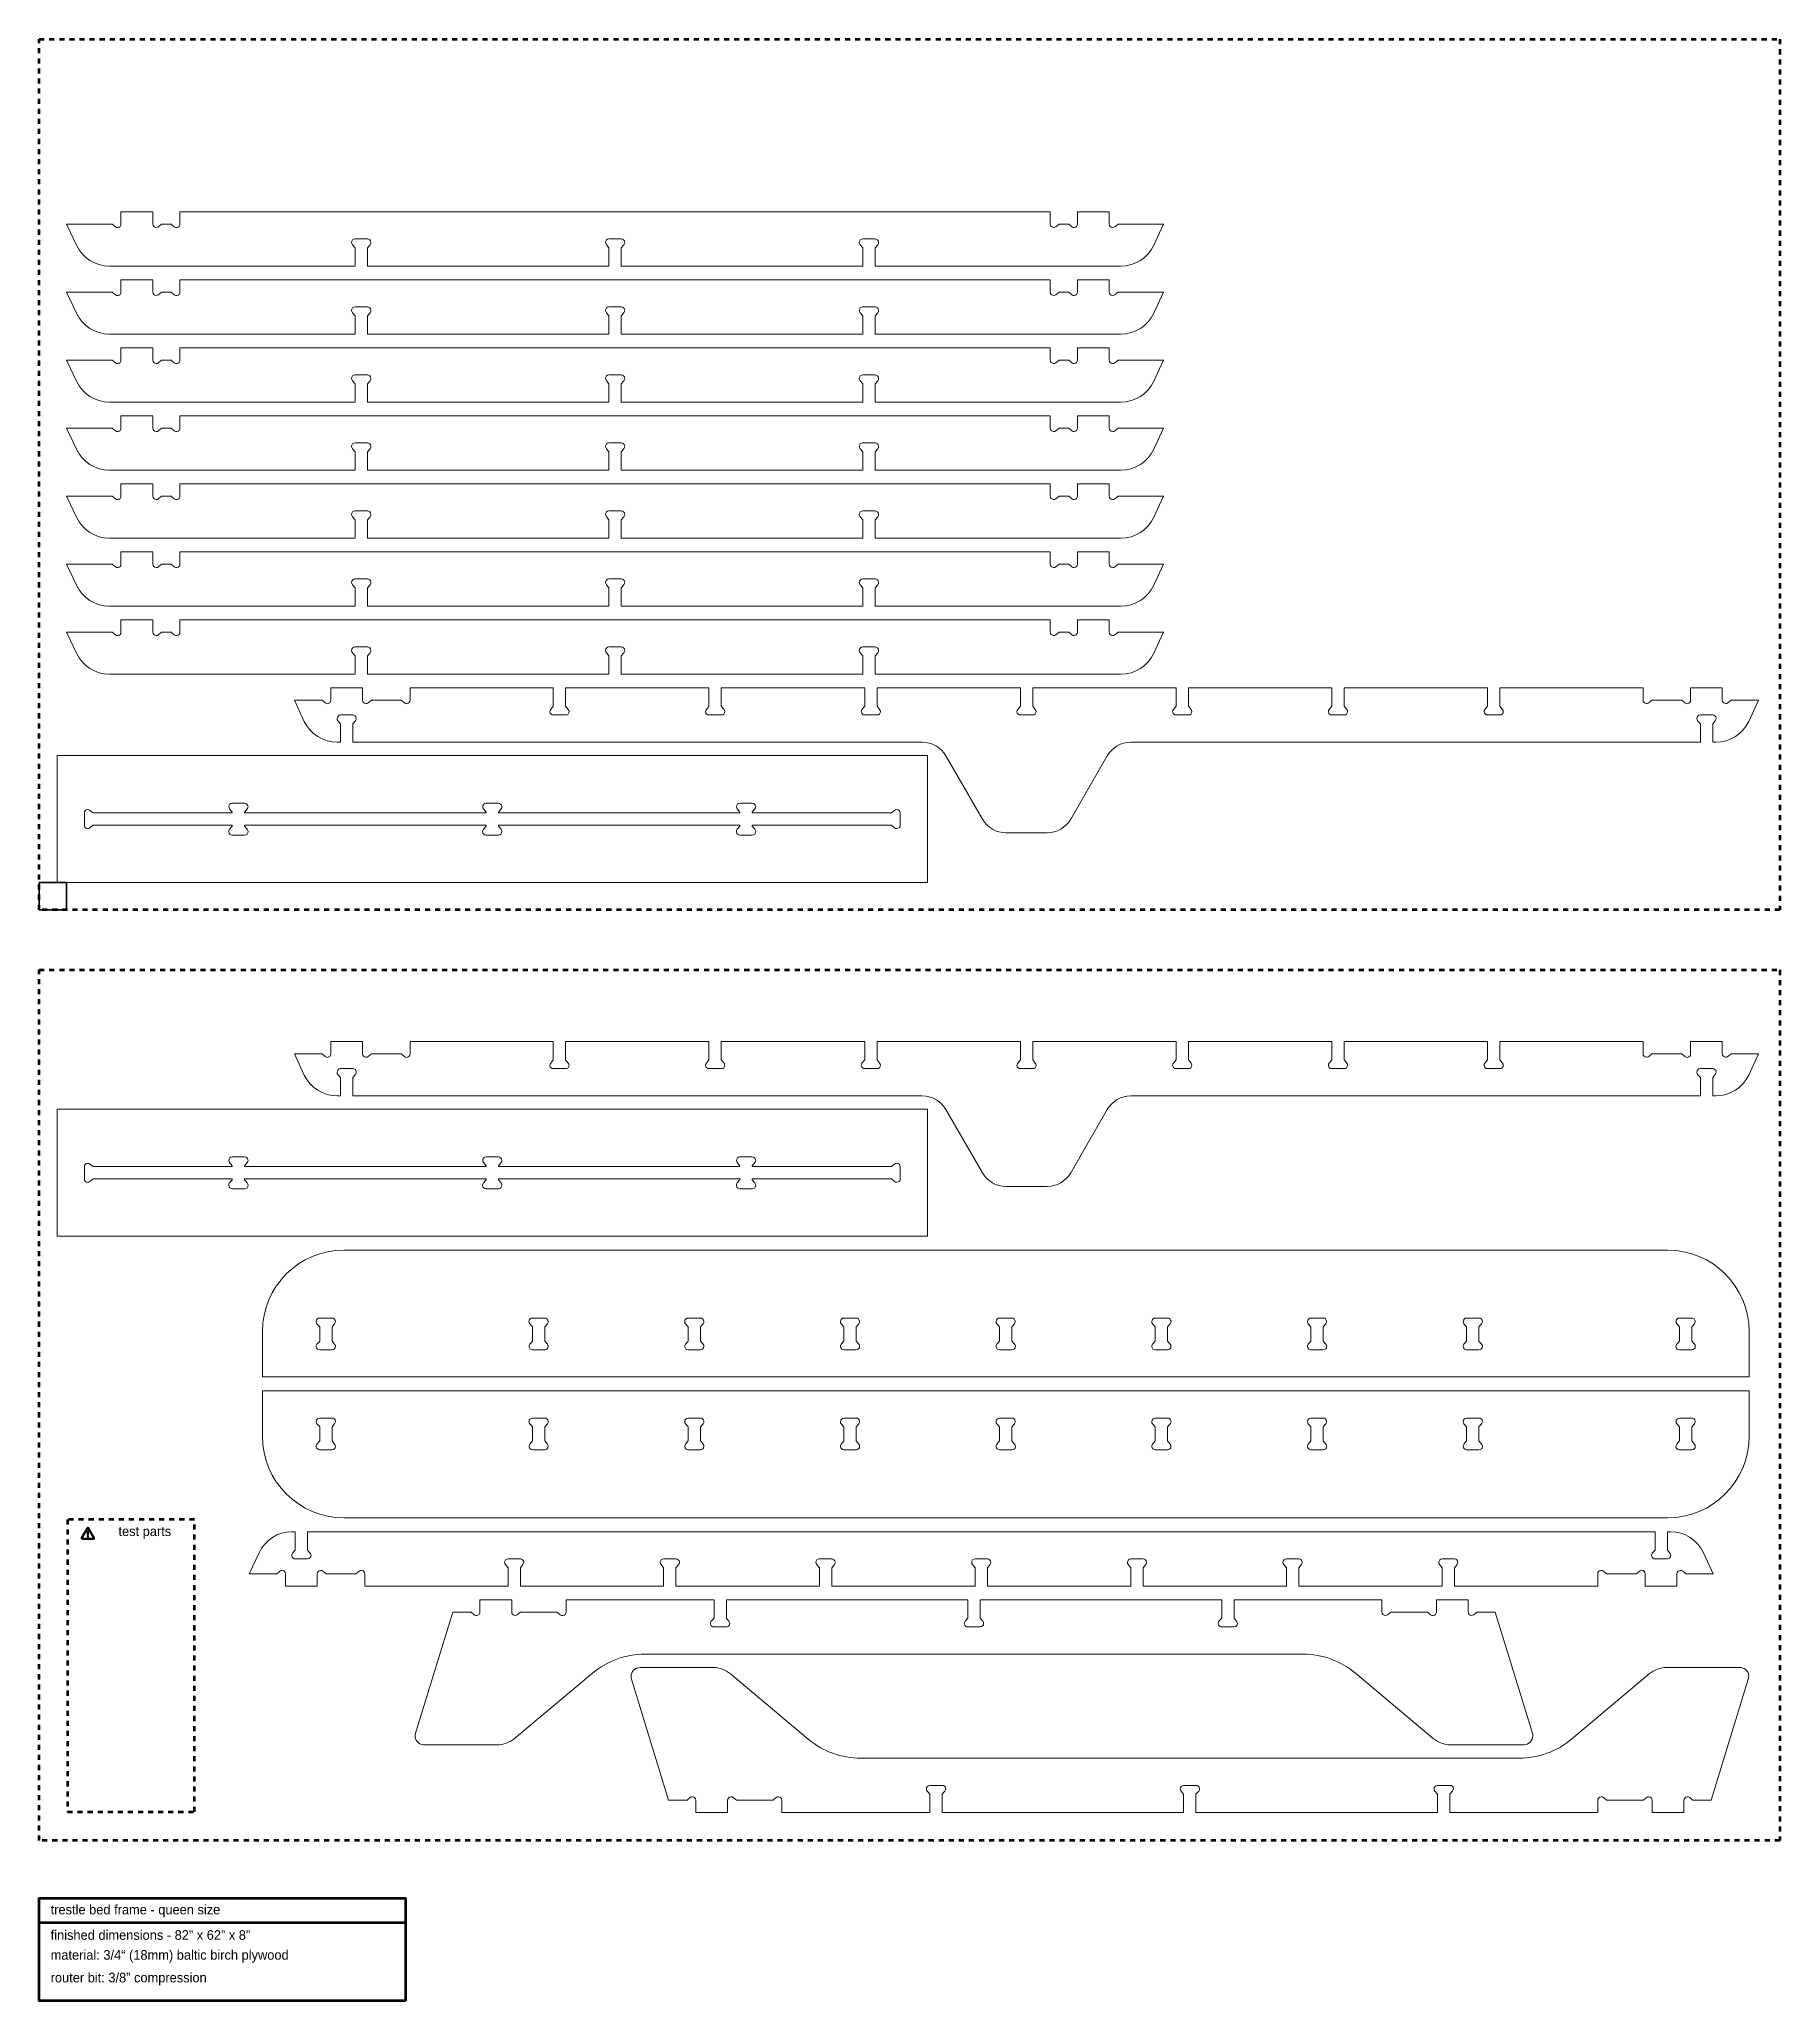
# Model space of a CAD drawing. Header units: inches. Extents: x 0 to 96, y -57 to 51.
import ezdxf

# ---------------------------------------------------------------- set-up
doc = ezdxf.new("R2010")
doc.units = ezdxf.units.IN
doc.header["$MEASUREMENT"] = 0
for name, pattern in [('AI-Linetype-1', [0.555556, 0.277778, -0.277778]), ('AI-Linetype-2', [0.555556, 0.277778, -0.277778]), ('AI-Linetype-3', [0.555556, 0.277778, -0.277778])]:
    doc.linetypes.add(name, pattern=pattern)
doc.layers.add('formatting', color=7, linetype='Continuous')
doc.layers.add('queen-68', color=7, linetype='Continuous')

msp = doc.modelspace()

# ---------------------------------------------------------------- texts
at = {"layer": 'formatting', "color": 179, "true_color": 0x231f20, "char_height": 0.5289, "attachment_point": 7}
for s, insert in [('\\fAvenir Medium|b0|i0|c0|p34;\\W1;test parts', (4.37, -31.37)), ('\\fAvenir Medium|b0|i0|c0|p34;\\W1;trestle bed frame - queen size', (0.63, -52.23)), ('\\fAvenir Medium|b0|i0|c0|p34;\\W1;finished dimensions - 82” x 62” x 8”', (0.63, -53.48)), ('\\fAvenir Medium|b0|i0|c0|p34;\\W1;material: 3/4“ (18mm) baltic birch plywood', (0.63, -54.73)), ('\\fAvenir Medium|b0|i0|c0|p34;\\W1;router bit: 3/8” compression', (0.63, -55.98))]:
    msp.add_mtext(s, dxfattribs=dict(at, insert=insert))

# ---------------------------------------------------------------- blocks, each defined once
blk = doc.blocks.new('block 2')
at = {"layer": 'formatting', "true_color": 0x010101}
h = blk.add_hatch(color=178, dxfattribs=at)
h.dxf.hatch_style = 2
edge = h.paths.add_edge_path()
edge.add_spline(control_points=[(3.05, -31.29), (3.05, -31.29), (2.75, -30.77), (2.75, -30.77), (2.74, -30.75), (2.71, -30.73), (2.69, -30.73), (2.66, -30.73), (2.63, -30.75), (2.62, -30.77), (2.62, -30.77), (2.32, -31.29), (2.32, -31.29), (2.31, -31.31), (2.31, -31.34), (2.32, -31.36), (2.33, -31.39), (2.36, -31.4), (2.39, -31.4), (2.39, -31.4), (2.99, -31.4), (2.99, -31.4), (3.01, -31.4), (3.04, -31.39), (3.05, -31.36), (3.06, -31.34), (3.06, -31.31), (3.05, -31.29)], knot_values=[0, 0, 0, 0, 1, 1, 1, 2, 2, 2, 3, 3, 3, 4, 4, 4, 5, 5, 5, 6, 6, 6, 7, 7, 7, 8, 8, 8, 9, 9, 9, 9], degree=3, periodic=1)
h.paths.add_polyline_path([(2.39, -31.33), (2.69, -30.81), (2.99, -31.33)])
h = blk.add_hatch(color=178, dxfattribs=at)
h.dxf.hatch_style = 2
edge = h.paths.add_edge_path()
edge.add_spline(control_points=[(2.65, -30.98), (2.65, -30.98), (2.65, -31.14), (2.65, -31.14), (2.65, -31.16), (2.67, -31.17), (2.69, -31.17), (2.71, -31.17), (2.72, -31.16), (2.72, -31.14), (2.72, -31.14), (2.72, -30.98), (2.72, -30.98), (2.72, -30.96), (2.71, -30.94), (2.69, -30.94), (2.67, -30.94), (2.65, -30.96), (2.65, -30.98)], knot_values=[0, 0, 0, 0, 1, 1, 1, 2, 2, 2, 3, 3, 3, 4, 4, 4, 5, 5, 5, 6, 6, 6, 6], degree=3, periodic=1)
h = blk.add_hatch(color=178, dxfattribs=at)
h.dxf.hatch_style = 2
edge = h.paths.add_edge_path()
edge.add_spline(control_points=[(2.69, -31.2), (2.71, -31.2), (2.72, -31.22), (2.72, -31.24), (2.72, -31.26), (2.71, -31.28), (2.69, -31.28), (2.67, -31.28), (2.65, -31.26), (2.65, -31.24), (2.65, -31.22), (2.67, -31.2), (2.69, -31.2)], knot_values=[0, 0, 0, 0, 1, 1, 1, 2, 2, 2, 3, 3, 3, 4, 4, 4, 4], degree=3, periodic=1)
at = {"layer": 'formatting', "lineweight": 0}
blk.add_lwpolyline([(2.39, -31.33), (2.69, -30.81), (2.99, -31.33), (2.39, -31.33), (2.39, -31.33)], dxfattribs=at)
for points, knots in [([(3.05, -31.29), (3.05, -31.29), (2.75, -30.77), (2.75, -30.77), (2.74, -30.75), (2.71, -30.73), (2.69, -30.73), (2.66, -30.73), (2.63, -30.75), (2.62, -30.77), (2.62, -30.77), (2.32, -31.29), (2.32, -31.29), (2.31, -31.31), (2.31, -31.34), (2.32, -31.36), (2.33, -31.39), (2.36, -31.4), (2.39, -31.4), (2.39, -31.4), (2.99, -31.4), (2.99, -31.4), (3.01, -31.4), (3.04, -31.39), (3.05, -31.36), (3.06, -31.34), (3.06, -31.31), (3.05, -31.29)], [0, 0, 0, 0, 1, 1, 1, 2, 2, 2, 3, 3, 3, 4, 4, 4, 5, 5, 5, 6, 6, 6, 7, 7, 7, 8, 8, 8, 9, 9, 9, 9]), ([(2.65, -30.98), (2.65, -30.98), (2.65, -31.14), (2.65, -31.14), (2.65, -31.16), (2.67, -31.17), (2.69, -31.17), (2.71, -31.17), (2.72, -31.16), (2.72, -31.14), (2.72, -31.14), (2.72, -30.98), (2.72, -30.98), (2.72, -30.96), (2.71, -30.94), (2.69, -30.94), (2.67, -30.94), (2.65, -30.96), (2.65, -30.98)], [0, 0, 0, 0, 1, 1, 1, 2, 2, 2, 3, 3, 3, 4, 4, 4, 5, 5, 5, 6, 6, 6, 6]), ([(2.69, -31.2), (2.71, -31.2), (2.72, -31.22), (2.72, -31.24), (2.72, -31.26), (2.71, -31.28), (2.69, -31.28), (2.67, -31.28), (2.65, -31.26), (2.65, -31.24), (2.65, -31.22), (2.67, -31.2), (2.69, -31.2)], [0, 0, 0, 0, 1, 1, 1, 2, 2, 2, 3, 3, 3, 4, 4, 4, 4])]:
    blk.add_open_spline(points, degree=3, knots=knots, dxfattribs=at)
blk = doc.blocks.new('block 3')
at = {"layer": 'queen-68', "color": 7, "lineweight": 15, "true_color": 0xffffff}
blk.add_open_spline([(86.27, -33.15), (86.19, -33.08), (86.07, -33.09), (86, -33.17), (85.97, -33.2), (85.96, -33.25), (85.96, -33.29), (85.96, -33.29), (85.96, -33.97), (85.96, -33.97), (85.96, -33.97), (78.06, -33.97), (78.06, -33.97), (78.06, -33.97), (78.06, -32.96), (78.06, -32.96), (78.06, -32.96), (78.21, -32.78), (78.21, -32.78), (78.27, -32.7), (78.26, -32.58), (78.18, -32.52), (78.15, -32.49), (78.11, -32.47), (78.06, -32.47), (78.06, -32.47), (77.38, -32.47), (77.38, -32.47), (77.28, -32.47), (77.19, -32.56), (77.19, -32.66), (77.19, -32.71), (77.21, -32.75), (77.24, -32.78), (77.24, -32.78), (77.38, -32.96), (77.38, -32.96), (77.38, -32.96), (77.38, -33.97), (77.38, -33.97), (77.38, -33.97), (69.47, -33.97), (69.47, -33.97), (69.47, -33.97), (69.47, -32.96), (69.47, -32.96), (69.47, -32.96), (69.62, -32.78), (69.62, -32.78), (69.69, -32.7), (69.68, -32.58), (69.6, -32.52), (69.56, -32.49), (69.52, -32.47), (69.47, -32.47), (69.47, -32.47), (68.79, -32.47), (68.79, -32.47), (68.69, -32.47), (68.6, -32.56), (68.6, -32.66), (68.6, -32.71), (68.62, -32.75), (68.65, -32.78), (68.65, -32.78), (68.79, -32.96), (68.79, -32.96), (68.79, -32.96), (68.79, -33.97), (68.79, -33.97), (68.79, -33.97), (60.89, -33.97), (60.89, -33.97), (60.89, -33.97), (60.89, -32.96), (60.89, -32.96), (60.89, -32.96), (61.03, -32.78), (61.03, -32.78), (61.1, -32.7), (61.09, -32.58), (61.01, -32.52), (60.97, -32.49), (60.93, -32.47), (60.89, -32.47), (60.89, -32.47), (60.21, -32.47), (60.21, -32.47), (60.1, -32.47), (60.02, -32.56), (60.02, -32.66), (60.02, -32.71), (60.03, -32.75), (60.06, -32.78), (60.06, -32.78), (60.21, -32.96), (60.21, -32.96), (60.21, -32.96), (60.21, -33.97), (60.21, -33.97), (60.21, -33.97), (52.3, -33.97), (52.3, -33.97), (52.3, -33.97), (52.3, -32.96), (52.3, -32.96), (52.3, -32.96), (52.44, -32.78), (52.44, -32.78), (52.51, -32.7), (52.5, -32.58), (52.42, -32.52), (52.39, -32.49), (52.34, -32.47), (52.3, -32.47), (52.3, -32.47), (51.62, -32.47), (51.62, -32.47), (51.51, -32.47), (51.43, -32.56), (51.43, -32.66), (51.43, -32.71), (51.44, -32.75), (51.47, -32.78), (51.47, -32.78), (51.62, -32.96), (51.62, -32.96), (51.62, -32.96), (51.62, -33.97), (51.62, -33.97), (51.62, -33.97), (43.71, -33.97), (43.71, -33.97), (43.71, -33.97), (43.71, -32.96), (43.71, -32.96), (43.71, -32.96), (43.86, -32.78), (43.86, -32.78), (43.92, -32.7), (43.91, -32.58), (43.83, -32.52), (43.8, -32.49), (43.76, -32.47), (43.71, -32.47), (43.71, -32.47), (43.03, -32.47), (43.03, -32.47), (42.93, -32.47), (42.84, -32.56), (42.84, -32.66), (42.84, -32.71), (42.86, -32.75), (42.89, -32.78), (42.89, -32.78), (43.03, -32.96), (43.03, -32.96), (43.03, -32.96), (43.03, -33.97), (43.03, -33.97), (43.03, -33.97), (35.12, -33.97), (35.12, -33.97), (35.12, -33.97), (35.12, -32.96), (35.12, -32.96), (35.12, -32.96), (35.27, -32.78), (35.27, -32.78), (35.34, -32.7), (35.33, -32.58), (35.25, -32.52), (35.21, -32.49), (35.17, -32.47), (35.12, -32.47), (35.12, -32.47), (34.44, -32.47), (34.44, -32.47), (34.34, -32.47), (34.25, -32.56), (34.25, -32.66), (34.25, -32.71), (34.27, -32.75), (34.3, -32.78), (34.3, -32.78), (34.44, -32.96), (34.44, -32.96), (34.44, -32.96), (34.44, -33.97), (34.44, -33.97), (34.44, -33.97), (26.54, -33.97), (26.54, -33.97), (26.54, -33.97), (26.54, -32.96), (26.54, -32.96), (26.54, -32.96), (26.68, -32.78), (26.68, -32.78), (26.75, -32.7), (26.74, -32.58), (26.66, -32.52), (26.62, -32.49), (26.58, -32.47), (26.54, -32.47), (26.54, -32.47), (25.86, -32.47), (25.86, -32.47), (25.75, -32.47), (25.67, -32.56), (25.67, -32.66), (25.67, -32.71), (25.68, -32.75), (25.71, -32.78), (25.71, -32.78), (25.86, -32.96), (25.86, -32.96), (25.86, -32.96), (25.86, -33.97), (25.86, -33.97), (25.86, -33.97), (17.96, -33.97), (17.96, -33.97), (17.96, -33.97), (17.96, -33.29), (17.96, -33.29), (17.96, -33.19), (17.87, -33.1), (17.77, -33.1), (17.72, -33.1), (17.68, -33.12), (17.65, -33.15), (17.65, -33.15), (17.47, -33.29), (17.47, -33.29), (17.47, -33.29), (15.82, -33.29), (15.82, -33.29), (15.82, -33.29), (15.65, -33.15), (15.65, -33.15), (15.56, -33.08), (15.45, -33.09), (15.38, -33.17), (15.35, -33.2), (15.33, -33.25), (15.33, -33.29), (15.33, -33.29), (15.33, -33.97), (15.33, -33.97), (15.33, -33.97), (13.58, -33.97), (13.58, -33.97), (13.58, -33.97), (13.58, -33.29), (13.58, -33.29), (13.58, -33.19), (13.5, -33.1), (13.39, -33.1), (13.35, -33.1), (13.31, -33.12), (13.27, -33.15), (13.27, -33.15), (13.1, -33.29), (13.1, -33.29), (13.1, -33.29), (11.58, -33.29), (11.58, -33.29), (11.58, -33.29), (12.13, -32.13), (12.13, -32.13), (12.45, -31.42), (13.16, -30.97), (13.94, -30.97), (13.94, -30.97), (14.12, -30.97), (14.12, -30.97), (14.12, -30.97), (14.12, -31.99), (14.12, -31.99), (14.12, -31.99), (13.97, -32.16), (13.97, -32.16), (13.91, -32.24), (13.92, -32.36), (14, -32.43), (14.03, -32.46), (14.07, -32.47), (14.12, -32.47), (14.12, -32.47), (14.8, -32.47), (14.8, -32.47), (14.9, -32.47), (14.99, -32.39), (14.99, -32.28), (14.99, -32.24), (14.97, -32.19), (14.94, -32.16), (14.94, -32.16), (14.8, -31.99), (14.8, -31.99), (14.8, -31.99), (14.8, -30.97), (14.8, -30.97), (14.8, -30.97), (89.12, -30.97), (89.12, -30.97), (89.12, -30.97), (89.12, -31.99), (89.12, -31.99), (89.12, -31.99), (88.97, -32.16), (88.97, -32.16), (88.91, -32.24), (88.92, -32.36), (89, -32.43), (89.03, -32.46), (89.07, -32.47), (89.12, -32.47), (89.12, -32.47), (89.8, -32.47), (89.8, -32.47), (89.9, -32.47), (89.99, -32.39), (89.99, -32.28), (89.99, -32.24), (89.97, -32.19), (89.94, -32.16), (89.94, -32.16), (89.8, -31.99), (89.8, -31.99), (89.8, -31.99), (89.8, -30.97), (89.8, -30.97), (89.8, -30.97), (89.98, -30.97), (89.98, -30.97), (90.75, -30.97), (91.46, -31.42), (91.79, -32.13), (91.79, -32.13), (92.33, -33.29), (92.33, -33.29), (92.33, -33.29), (90.82, -33.29), (90.82, -33.29), (90.82, -33.29), (90.65, -33.15), (90.65, -33.15), (90.56, -33.08), (90.45, -33.09), (90.38, -33.17), (90.35, -33.2), (90.33, -33.25), (90.33, -33.29), (90.33, -33.29), (90.33, -33.97), (90.33, -33.97), (90.33, -33.97), (88.58, -33.97), (88.58, -33.97), (88.58, -33.97), (88.58, -33.29), (88.58, -33.29), (88.58, -33.19), (88.5, -33.1), (88.39, -33.1), (88.35, -33.1), (88.31, -33.12), (88.27, -33.15), (88.27, -33.15), (88.1, -33.29), (88.1, -33.29), (88.1, -33.29), (86.44, -33.29), (86.44, -33.29), (86.44, -33.29), (86.27, -33.15), (86.27, -33.15)], degree=3, knots=[0, 0, 0, 0, 1, 1, 1, 2, 2, 2, 3, 3, 3, 4, 4, 4, 5, 5, 5, 6, 6, 6, 7, 7, 7, 8, 8, 8, 9, 9, 9, 10, 10, 10, 11, 11, 11, 12, 12, 12, 13, 13, 13, 14, 14, 14, 15, 15, 15, 16, 16, 16, 17, 17, 17, 18, 18, 18, 19, 19, 19, 20, 20, 20, 21, 21, 21, 22, 22, 22, 23, 23, 23, 24, 24, 24, 25, 25, 25, 26, 26, 26, 27, 27, 27, 28, 28, 28, 29, 29, 29, 30, 30, 30, 31, 31, 31, 32, 32, 32, 33, 33, 33, 34, 34, 34, 35, 35, 35, 36, 36, 36, 37, 37, 37, 38, 38, 38, 39, 39, 39, 40, 40, 40, 41, 41, 41, 42, 42, 42, 43, 43, 43, 44, 44, 44, 45, 45, 45, 46, 46, 46, 47, 47, 47, 48, 48, 48, 49, 49, 49, 50, 50, 50, 51, 51, 51, 52, 52, 52, 53, 53, 53, 54, 54, 54, 55, 55, 55, 56, 56, 56, 57, 57, 57, 58, 58, 58, 59, 59, 59, 60, 60, 60, 61, 61, 61, 62, 62, 62, 63, 63, 63, 64, 64, 64, 65, 65, 65, 66, 66, 66, 67, 67, 67, 68, 68, 68, 69, 69, 69, 70, 70, 70, 71, 71, 71, 72, 72, 72, 73, 73, 73, 74, 74, 74, 75, 75, 75, 76, 76, 76, 77, 77, 77, 78, 78, 78, 79, 79, 79, 80, 80, 80, 81, 81, 81, 82, 82, 82, 83, 83, 83, 84, 84, 84, 85, 85, 85, 86, 86, 86, 87, 87, 87, 88, 88, 88, 89, 89, 89, 90, 90, 90, 91, 91, 91, 92, 92, 92, 93, 93, 93, 94, 94, 94, 95, 95, 95, 96, 96, 96, 97, 97, 97, 98, 98, 98, 99, 99, 99, 100, 100, 100, 101, 101, 101, 102, 102, 102, 103, 103, 103, 104, 104, 104, 105, 105, 105, 106, 106, 106, 107, 107, 107, 108, 108, 108, 109, 109, 109, 110, 110, 110, 111, 111, 111, 112, 112, 112, 113, 113, 113, 114, 114, 114, 115, 115, 115, 116, 116, 116, 117, 117, 117, 118, 118, 118, 119, 119, 119, 120, 120, 120, 121, 121, 121, 122, 122, 122, 123, 123, 123, 124, 124, 124, 125, 125, 125, 126, 126, 126, 126], dxfattribs=at)
blk = doc.blocks.new('block 4')
at = {"layer": 'queen-68', "color": 7, "lineweight": 15, "true_color": 0xffffff}
blk.add_open_spline([(17.3, -6.94), (17.3, -6.94), (17.3, -5.93), (17.3, -5.93), (17.3, -5.93), (17.44, -5.76), (17.44, -5.76), (17.51, -5.68), (17.5, -5.56), (17.42, -5.49), (17.38, -5.46), (17.34, -5.44), (17.3, -5.44), (17.3, -5.44), (16.62, -5.44), (16.62, -5.44), (16.51, -5.44), (16.43, -5.53), (16.43, -5.63), (16.43, -5.68), (16.44, -5.72), (16.47, -5.76), (16.47, -5.76), (16.62, -5.93), (16.62, -5.93), (16.62, -5.93), (16.62, -6.94), (16.62, -6.94), (16.62, -6.94), (16.44, -6.94), (16.44, -6.94), (15.66, -6.94), (14.95, -6.49), (14.62, -5.79), (14.62, -5.79), (14.08, -4.62), (14.08, -4.62), (14.08, -4.62), (15.6, -4.62), (15.6, -4.62), (15.6, -4.62), (15.77, -4.77), (15.77, -4.77), (15.85, -4.84), (15.97, -4.83), (16.04, -4.75), (16.07, -4.71), (16.08, -4.67), (16.08, -4.62), (16.08, -4.62), (16.08, -3.94), (16.08, -3.94), (16.08, -3.94), (17.83, -3.94), (17.83, -3.94), (17.83, -3.94), (17.83, -4.62), (17.83, -4.62), (17.83, -4.73), (17.92, -4.81), (18.02, -4.81), (18.07, -4.81), (18.11, -4.8), (18.14, -4.77), (18.14, -4.77), (18.32, -4.62), (18.32, -4.62), (18.32, -4.62), (19.97, -4.62), (19.97, -4.62), (19.97, -4.62), (20.14, -4.77), (20.14, -4.77), (20.22, -4.84), (20.34, -4.83), (20.41, -4.75), (20.44, -4.71), (20.46, -4.67), (20.46, -4.62), (20.46, -4.62), (20.46, -3.94), (20.46, -3.94), (20.46, -3.94), (28.35, -3.94), (28.35, -3.94), (28.35, -3.94), (28.35, -4.96), (28.35, -4.96), (28.35, -4.96), (28.21, -5.13), (28.21, -5.13), (28.14, -5.21), (28.15, -5.33), (28.23, -5.4), (28.27, -5.43), (28.31, -5.44), (28.35, -5.44), (28.35, -5.44), (29.03, -5.44), (29.03, -5.44), (29.14, -5.44), (29.22, -5.36), (29.22, -5.25), (29.22, -5.21), (29.21, -5.17), (29.18, -5.13), (29.18, -5.13), (29.03, -4.96), (29.03, -4.96), (29.03, -4.96), (29.03, -3.94), (29.03, -3.94), (29.03, -3.94), (36.94, -3.94), (36.94, -3.94), (36.94, -3.94), (36.94, -4.96), (36.94, -4.96), (36.94, -4.96), (36.8, -5.13), (36.8, -5.13), (36.73, -5.21), (36.74, -5.33), (36.82, -5.4), (36.85, -5.43), (36.9, -5.44), (36.94, -5.44), (36.94, -5.44), (37.62, -5.44), (37.62, -5.44), (37.73, -5.44), (37.81, -5.36), (37.81, -5.25), (37.81, -5.21), (37.8, -5.17), (37.77, -5.13), (37.77, -5.13), (37.62, -4.96), (37.62, -4.96), (37.62, -4.96), (37.62, -3.94), (37.62, -3.94), (37.62, -3.94), (45.53, -3.94), (45.53, -3.94), (45.53, -3.94), (45.53, -4.96), (45.53, -4.96), (45.53, -4.96), (45.38, -5.13), (45.38, -5.13), (45.32, -5.21), (45.33, -5.33), (45.41, -5.4), (45.44, -5.43), (45.48, -5.44), (45.53, -5.44), (45.53, -5.44), (46.21, -5.44), (46.21, -5.44), (46.31, -5.44), (46.4, -5.36), (46.4, -5.25), (46.4, -5.21), (46.38, -5.17), (46.35, -5.13), (46.35, -5.13), (46.21, -4.96), (46.21, -4.96), (46.21, -4.96), (46.21, -3.94), (46.21, -3.94), (46.21, -3.94), (54.12, -3.94), (54.12, -3.94), (54.12, -3.94), (54.12, -4.96), (54.12, -4.96), (54.12, -4.96), (53.97, -5.13), (53.97, -5.13), (53.9, -5.21), (53.91, -5.33), (53.99, -5.4), (54.03, -5.43), (54.07, -5.44), (54.12, -5.44), (54.12, -5.44), (54.8, -5.44), (54.8, -5.44), (54.9, -5.44), (54.99, -5.36), (54.99, -5.25), (54.99, -5.21), (54.97, -5.17), (54.94, -5.13), (54.94, -5.13), (54.8, -4.96), (54.8, -4.96), (54.8, -4.96), (54.8, -3.94), (54.8, -3.94), (54.8, -3.94), (62.7, -3.94), (62.7, -3.94), (62.7, -3.94), (62.7, -4.96), (62.7, -4.96), (62.7, -4.96), (62.56, -5.13), (62.56, -5.13), (62.49, -5.21), (62.5, -5.33), (62.58, -5.4), (62.62, -5.43), (62.66, -5.44), (62.7, -5.44), (62.7, -5.44), (63.38, -5.44), (63.38, -5.44), (63.49, -5.44), (63.57, -5.36), (63.57, -5.25), (63.57, -5.21), (63.56, -5.17), (63.53, -5.13), (63.53, -5.13), (63.38, -4.96), (63.38, -4.96), (63.38, -4.96), (63.38, -3.94), (63.38, -3.94), (63.38, -3.94), (71.29, -3.94), (71.29, -3.94), (71.29, -3.94), (71.29, -4.96), (71.29, -4.96), (71.29, -4.96), (71.15, -5.13), (71.15, -5.13), (71.08, -5.21), (71.09, -5.33), (71.17, -5.4), (71.2, -5.43), (71.25, -5.44), (71.29, -5.44), (71.29, -5.44), (71.97, -5.44), (71.97, -5.44), (72.08, -5.44), (72.16, -5.36), (72.16, -5.25), (72.16, -5.21), (72.15, -5.17), (72.12, -5.13), (72.12, -5.13), (71.97, -4.96), (71.97, -4.96), (71.97, -4.96), (71.97, -3.94), (71.97, -3.94), (71.97, -3.94), (79.88, -3.94), (79.88, -3.94), (79.88, -3.94), (79.88, -4.96), (79.88, -4.96), (79.88, -4.96), (79.73, -5.13), (79.73, -5.13), (79.67, -5.21), (79.68, -5.33), (79.76, -5.4), (79.79, -5.43), (79.83, -5.44), (79.88, -5.44), (79.88, -5.44), (80.56, -5.44), (80.56, -5.44), (80.66, -5.44), (80.75, -5.36), (80.75, -5.25), (80.75, -5.21), (80.73, -5.17), (80.7, -5.13), (80.7, -5.13), (80.56, -4.96), (80.56, -4.96), (80.56, -4.96), (80.56, -3.94), (80.56, -3.94), (80.56, -3.94), (88.46, -3.94), (88.46, -3.94), (88.46, -3.94), (88.46, -4.62), (88.46, -4.62), (88.46, -4.73), (88.54, -4.81), (88.65, -4.81), (88.69, -4.81), (88.73, -4.8), (88.77, -4.77), (88.77, -4.77), (88.94, -4.62), (88.94, -4.62), (88.94, -4.62), (90.6, -4.62), (90.6, -4.62), (90.6, -4.62), (90.77, -4.77), (90.77, -4.77), (90.85, -4.84), (90.97, -4.83), (91.04, -4.75), (91.07, -4.71), (91.08, -4.67), (91.08, -4.62), (91.08, -4.62), (91.08, -3.94), (91.08, -3.94), (91.08, -3.94), (92.83, -3.94), (92.83, -3.94), (92.83, -3.94), (92.83, -4.62), (92.83, -4.62), (92.83, -4.73), (92.92, -4.81), (93.02, -4.81), (93.07, -4.81), (93.11, -4.8), (93.14, -4.77), (93.14, -4.77), (93.32, -4.62), (93.32, -4.62), (93.32, -4.62), (94.83, -4.62), (94.83, -4.62), (94.83, -4.62), (94.29, -5.79), (94.29, -5.79), (93.96, -6.49), (93.25, -6.94), (92.48, -6.94), (92.48, -6.94), (92.3, -6.94), (92.3, -6.94), (92.3, -6.94), (92.3, -5.93), (92.3, -5.93), (92.3, -5.93), (92.44, -5.76), (92.44, -5.76), (92.51, -5.68), (92.5, -5.56), (92.42, -5.49), (92.38, -5.46), (92.34, -5.44), (92.3, -5.44), (92.3, -5.44), (91.62, -5.44), (91.62, -5.44), (91.51, -5.44), (91.43, -5.53), (91.43, -5.63), (91.43, -5.68), (91.44, -5.72), (91.47, -5.76), (91.47, -5.76), (91.62, -5.93), (91.62, -5.93), (91.62, -5.93), (91.62, -6.94), (91.62, -6.94), (91.62, -6.94), (60.21, -6.94), (60.21, -6.94), (59.67, -6.94), (59.18, -7.23), (58.91, -7.69), (58.91, -7.69), (56.89, -11.19), (56.89, -11.19), (56.62, -11.66), (56.13, -11.94), (55.59, -11.94), (55.59, -11.94), (53.32, -11.94), (53.32, -11.94), (52.79, -11.94), (52.29, -11.66), (52.02, -11.19), (52.02, -11.19), (50, -7.69), (50, -7.69), (49.73, -7.23), (49.24, -6.94), (48.7, -6.94), (48.7, -6.94), (17.3, -6.94), (17.3, -6.94)], degree=3, knots=[0, 0, 0, 0, 1, 1, 1, 2, 2, 2, 3, 3, 3, 4, 4, 4, 5, 5, 5, 6, 6, 6, 7, 7, 7, 8, 8, 8, 9, 9, 9, 10, 10, 10, 11, 11, 11, 12, 12, 12, 13, 13, 13, 14, 14, 14, 15, 15, 15, 16, 16, 16, 17, 17, 17, 18, 18, 18, 19, 19, 19, 20, 20, 20, 21, 21, 21, 22, 22, 22, 23, 23, 23, 24, 24, 24, 25, 25, 25, 26, 26, 26, 27, 27, 27, 28, 28, 28, 29, 29, 29, 30, 30, 30, 31, 31, 31, 32, 32, 32, 33, 33, 33, 34, 34, 34, 35, 35, 35, 36, 36, 36, 37, 37, 37, 38, 38, 38, 39, 39, 39, 40, 40, 40, 41, 41, 41, 42, 42, 42, 43, 43, 43, 44, 44, 44, 45, 45, 45, 46, 46, 46, 47, 47, 47, 48, 48, 48, 49, 49, 49, 50, 50, 50, 51, 51, 51, 52, 52, 52, 53, 53, 53, 54, 54, 54, 55, 55, 55, 56, 56, 56, 57, 57, 57, 58, 58, 58, 59, 59, 59, 60, 60, 60, 61, 61, 61, 62, 62, 62, 63, 63, 63, 64, 64, 64, 65, 65, 65, 66, 66, 66, 67, 67, 67, 68, 68, 68, 69, 69, 69, 70, 70, 70, 71, 71, 71, 72, 72, 72, 73, 73, 73, 74, 74, 74, 75, 75, 75, 76, 76, 76, 77, 77, 77, 78, 78, 78, 79, 79, 79, 80, 80, 80, 81, 81, 81, 82, 82, 82, 83, 83, 83, 84, 84, 84, 85, 85, 85, 86, 86, 86, 87, 87, 87, 88, 88, 88, 89, 89, 89, 90, 90, 90, 91, 91, 91, 92, 92, 92, 93, 93, 93, 94, 94, 94, 95, 95, 95, 96, 96, 96, 97, 97, 97, 98, 98, 98, 99, 99, 99, 100, 100, 100, 101, 101, 101, 102, 102, 102, 103, 103, 103, 104, 104, 104, 105, 105, 105, 106, 106, 106, 107, 107, 107, 108, 108, 108, 109, 109, 109, 110, 110, 110, 111, 111, 111, 112, 112, 112, 113, 113, 113, 114, 114, 114, 115, 115, 115, 116, 116, 116, 117, 117, 117, 118, 118, 118, 119, 119, 119, 120, 120, 120, 121, 121, 121, 122, 122, 122, 123, 123, 123, 124, 124, 124, 125, 125, 125, 126, 126, 126, 127, 127, 127, 128, 128, 128, 129, 129, 129, 130, 130, 130, 131, 131, 131, 132, 132, 132, 133, 133, 133, 134, 134, 134, 134], dxfattribs=at)
blk = doc.blocks.new('block 5')
at = {"layer": 'queen-68', "color": 7, "lineweight": 15, "true_color": 0xffffff}
blk.add_open_spline([(17.3, 12.56), (17.3, 12.56), (17.3, 13.57), (17.3, 13.57), (17.3, 13.57), (17.44, 13.74), (17.44, 13.74), (17.51, 13.82), (17.5, 13.94), (17.42, 14.01), (17.38, 14.04), (17.34, 14.06), (17.3, 14.06), (17.3, 14.06), (16.62, 14.06), (16.62, 14.06), (16.51, 14.06), (16.43, 13.97), (16.43, 13.87), (16.43, 13.82), (16.44, 13.78), (16.47, 13.74), (16.47, 13.74), (16.62, 13.57), (16.62, 13.57), (16.62, 13.57), (16.62, 12.56), (16.62, 12.56), (16.62, 12.56), (16.44, 12.56), (16.44, 12.56), (15.66, 12.56), (14.95, 13.01), (14.62, 13.71), (14.62, 13.71), (14.08, 14.88), (14.08, 14.88), (14.08, 14.88), (15.6, 14.88), (15.6, 14.88), (15.6, 14.88), (15.77, 14.73), (15.77, 14.73), (15.85, 14.66), (15.97, 14.67), (16.04, 14.75), (16.07, 14.79), (16.08, 14.83), (16.08, 14.88), (16.08, 14.88), (16.08, 15.56), (16.08, 15.56), (16.08, 15.56), (17.83, 15.56), (17.83, 15.56), (17.83, 15.56), (17.83, 14.88), (17.83, 14.88), (17.83, 14.77), (17.92, 14.69), (18.02, 14.69), (18.07, 14.69), (18.11, 14.7), (18.14, 14.73), (18.14, 14.73), (18.32, 14.88), (18.32, 14.88), (18.32, 14.88), (19.97, 14.88), (19.97, 14.88), (19.97, 14.88), (20.14, 14.73), (20.14, 14.73), (20.22, 14.66), (20.34, 14.67), (20.41, 14.75), (20.44, 14.79), (20.46, 14.83), (20.46, 14.88), (20.46, 14.88), (20.46, 15.56), (20.46, 15.56), (20.46, 15.56), (28.35, 15.56), (28.35, 15.56), (28.35, 15.56), (28.35, 14.54), (28.35, 14.54), (28.35, 14.54), (28.21, 14.37), (28.21, 14.37), (28.14, 14.29), (28.15, 14.17), (28.23, 14.1), (28.27, 14.07), (28.31, 14.06), (28.35, 14.06), (28.35, 14.06), (29.03, 14.06), (29.03, 14.06), (29.14, 14.06), (29.22, 14.14), (29.22, 14.25), (29.22, 14.29), (29.21, 14.33), (29.18, 14.37), (29.18, 14.37), (29.03, 14.54), (29.03, 14.54), (29.03, 14.54), (29.03, 15.56), (29.03, 15.56), (29.03, 15.56), (36.94, 15.56), (36.94, 15.56), (36.94, 15.56), (36.94, 14.54), (36.94, 14.54), (36.94, 14.54), (36.8, 14.37), (36.8, 14.37), (36.73, 14.29), (36.74, 14.17), (36.82, 14.1), (36.85, 14.07), (36.9, 14.06), (36.94, 14.06), (36.94, 14.06), (37.62, 14.06), (37.62, 14.06), (37.73, 14.06), (37.81, 14.14), (37.81, 14.25), (37.81, 14.29), (37.8, 14.33), (37.77, 14.37), (37.77, 14.37), (37.62, 14.54), (37.62, 14.54), (37.62, 14.54), (37.62, 15.56), (37.62, 15.56), (37.62, 15.56), (45.53, 15.56), (45.53, 15.56), (45.53, 15.56), (45.53, 14.54), (45.53, 14.54), (45.53, 14.54), (45.38, 14.37), (45.38, 14.37), (45.32, 14.29), (45.33, 14.17), (45.41, 14.1), (45.44, 14.07), (45.48, 14.06), (45.53, 14.06), (45.53, 14.06), (46.21, 14.06), (46.21, 14.06), (46.31, 14.06), (46.4, 14.14), (46.4, 14.25), (46.4, 14.29), (46.38, 14.33), (46.35, 14.37), (46.35, 14.37), (46.21, 14.54), (46.21, 14.54), (46.21, 14.54), (46.21, 15.56), (46.21, 15.56), (46.21, 15.56), (54.12, 15.56), (54.12, 15.56), (54.12, 15.56), (54.12, 14.54), (54.12, 14.54), (54.12, 14.54), (53.97, 14.37), (53.97, 14.37), (53.9, 14.29), (53.91, 14.17), (53.99, 14.1), (54.03, 14.07), (54.07, 14.06), (54.12, 14.06), (54.12, 14.06), (54.8, 14.06), (54.8, 14.06), (54.9, 14.06), (54.99, 14.14), (54.99, 14.25), (54.99, 14.29), (54.97, 14.33), (54.94, 14.37), (54.94, 14.37), (54.8, 14.54), (54.8, 14.54), (54.8, 14.54), (54.8, 15.56), (54.8, 15.56), (54.8, 15.56), (62.7, 15.56), (62.7, 15.56), (62.7, 15.56), (62.7, 14.54), (62.7, 14.54), (62.7, 14.54), (62.56, 14.37), (62.56, 14.37), (62.49, 14.29), (62.5, 14.17), (62.58, 14.1), (62.62, 14.07), (62.66, 14.06), (62.7, 14.06), (62.7, 14.06), (63.38, 14.06), (63.38, 14.06), (63.49, 14.06), (63.57, 14.14), (63.57, 14.25), (63.57, 14.29), (63.56, 14.33), (63.53, 14.37), (63.53, 14.37), (63.38, 14.54), (63.38, 14.54), (63.38, 14.54), (63.38, 15.56), (63.38, 15.56), (63.38, 15.56), (71.29, 15.56), (71.29, 15.56), (71.29, 15.56), (71.29, 14.54), (71.29, 14.54), (71.29, 14.54), (71.15, 14.37), (71.15, 14.37), (71.08, 14.29), (71.09, 14.17), (71.17, 14.1), (71.2, 14.07), (71.25, 14.06), (71.29, 14.06), (71.29, 14.06), (71.97, 14.06), (71.97, 14.06), (72.08, 14.06), (72.16, 14.14), (72.16, 14.25), (72.16, 14.29), (72.15, 14.33), (72.12, 14.37), (72.12, 14.37), (71.97, 14.54), (71.97, 14.54), (71.97, 14.54), (71.97, 15.56), (71.97, 15.56), (71.97, 15.56), (79.88, 15.56), (79.88, 15.56), (79.88, 15.56), (79.88, 14.54), (79.88, 14.54), (79.88, 14.54), (79.73, 14.37), (79.73, 14.37), (79.67, 14.29), (79.68, 14.17), (79.76, 14.1), (79.79, 14.07), (79.83, 14.06), (79.88, 14.06), (79.88, 14.06), (80.56, 14.06), (80.56, 14.06), (80.66, 14.06), (80.75, 14.14), (80.75, 14.25), (80.75, 14.29), (80.73, 14.33), (80.7, 14.37), (80.7, 14.37), (80.56, 14.54), (80.56, 14.54), (80.56, 14.54), (80.56, 15.56), (80.56, 15.56), (80.56, 15.56), (88.46, 15.56), (88.46, 15.56), (88.46, 15.56), (88.46, 14.88), (88.46, 14.88), (88.46, 14.77), (88.54, 14.69), (88.65, 14.69), (88.69, 14.69), (88.73, 14.7), (88.77, 14.73), (88.77, 14.73), (88.94, 14.88), (88.94, 14.88), (88.94, 14.88), (90.6, 14.88), (90.6, 14.88), (90.6, 14.88), (90.77, 14.73), (90.77, 14.73), (90.85, 14.66), (90.97, 14.67), (91.04, 14.75), (91.07, 14.79), (91.08, 14.83), (91.08, 14.88), (91.08, 14.88), (91.08, 15.56), (91.08, 15.56), (91.08, 15.56), (92.83, 15.56), (92.83, 15.56), (92.83, 15.56), (92.83, 14.88), (92.83, 14.88), (92.83, 14.77), (92.92, 14.69), (93.02, 14.69), (93.07, 14.69), (93.11, 14.7), (93.14, 14.73), (93.14, 14.73), (93.32, 14.88), (93.32, 14.88), (93.32, 14.88), (94.83, 14.88), (94.83, 14.88), (94.83, 14.88), (94.29, 13.71), (94.29, 13.71), (93.96, 13.01), (93.25, 12.56), (92.48, 12.56), (92.48, 12.56), (92.3, 12.56), (92.3, 12.56), (92.3, 12.56), (92.3, 13.57), (92.3, 13.57), (92.3, 13.57), (92.44, 13.74), (92.44, 13.74), (92.51, 13.82), (92.5, 13.94), (92.42, 14.01), (92.38, 14.04), (92.34, 14.06), (92.3, 14.06), (92.3, 14.06), (91.62, 14.06), (91.62, 14.06), (91.51, 14.06), (91.43, 13.97), (91.43, 13.87), (91.43, 13.82), (91.44, 13.78), (91.47, 13.74), (91.47, 13.74), (91.62, 13.57), (91.62, 13.57), (91.62, 13.57), (91.62, 12.56), (91.62, 12.56), (91.62, 12.56), (60.21, 12.56), (60.21, 12.56), (59.67, 12.56), (59.18, 12.27), (58.91, 11.81), (58.91, 11.81), (56.89, 8.31), (56.89, 8.31), (56.62, 7.84), (56.13, 7.56), (55.59, 7.56), (55.59, 7.56), (53.32, 7.56), (53.32, 7.56), (52.79, 7.56), (52.29, 7.84), (52.02, 8.31), (52.02, 8.31), (50, 11.81), (50, 11.81), (49.73, 12.27), (49.24, 12.56), (48.7, 12.56), (48.7, 12.56), (17.3, 12.56), (17.3, 12.56)], degree=3, knots=[0, 0, 0, 0, 1, 1, 1, 2, 2, 2, 3, 3, 3, 4, 4, 4, 5, 5, 5, 6, 6, 6, 7, 7, 7, 8, 8, 8, 9, 9, 9, 10, 10, 10, 11, 11, 11, 12, 12, 12, 13, 13, 13, 14, 14, 14, 15, 15, 15, 16, 16, 16, 17, 17, 17, 18, 18, 18, 19, 19, 19, 20, 20, 20, 21, 21, 21, 22, 22, 22, 23, 23, 23, 24, 24, 24, 25, 25, 25, 26, 26, 26, 27, 27, 27, 28, 28, 28, 29, 29, 29, 30, 30, 30, 31, 31, 31, 32, 32, 32, 33, 33, 33, 34, 34, 34, 35, 35, 35, 36, 36, 36, 37, 37, 37, 38, 38, 38, 39, 39, 39, 40, 40, 40, 41, 41, 41, 42, 42, 42, 43, 43, 43, 44, 44, 44, 45, 45, 45, 46, 46, 46, 47, 47, 47, 48, 48, 48, 49, 49, 49, 50, 50, 50, 51, 51, 51, 52, 52, 52, 53, 53, 53, 54, 54, 54, 55, 55, 55, 56, 56, 56, 57, 57, 57, 58, 58, 58, 59, 59, 59, 60, 60, 60, 61, 61, 61, 62, 62, 62, 63, 63, 63, 64, 64, 64, 65, 65, 65, 66, 66, 66, 67, 67, 67, 68, 68, 68, 69, 69, 69, 70, 70, 70, 71, 71, 71, 72, 72, 72, 73, 73, 73, 74, 74, 74, 75, 75, 75, 76, 76, 76, 77, 77, 77, 78, 78, 78, 79, 79, 79, 80, 80, 80, 81, 81, 81, 82, 82, 82, 83, 83, 83, 84, 84, 84, 85, 85, 85, 86, 86, 86, 87, 87, 87, 88, 88, 88, 89, 89, 89, 90, 90, 90, 91, 91, 91, 92, 92, 92, 93, 93, 93, 94, 94, 94, 95, 95, 95, 96, 96, 96, 97, 97, 97, 98, 98, 98, 99, 99, 99, 100, 100, 100, 101, 101, 101, 102, 102, 102, 103, 103, 103, 104, 104, 104, 105, 105, 105, 106, 106, 106, 107, 107, 107, 108, 108, 108, 109, 109, 109, 110, 110, 110, 111, 111, 111, 112, 112, 112, 113, 113, 113, 114, 114, 114, 115, 115, 115, 116, 116, 116, 117, 117, 117, 118, 118, 118, 119, 119, 119, 120, 120, 120, 121, 121, 121, 122, 122, 122, 123, 123, 123, 124, 124, 124, 125, 125, 125, 126, 126, 126, 127, 127, 127, 128, 128, 128, 129, 129, 129, 130, 130, 130, 131, 131, 131, 132, 132, 132, 133, 133, 133, 134, 134, 134, 134], dxfattribs=at)
blk = doc.blocks.new('block 6')
at = {"layer": 'queen-68', "color": 7, "lineweight": 15, "true_color": 0xffffff}
blk.add_open_spline([(57.26, 19.31), (57.26, 19.31), (59.01, 19.31), (59.01, 19.31), (59.01, 19.31), (59.01, 18.63), (59.01, 18.63), (59.01, 18.52), (59.1, 18.44), (59.2, 18.44), (59.25, 18.44), (59.29, 18.45), (59.33, 18.48), (59.33, 18.48), (59.5, 18.63), (59.5, 18.63), (59.5, 18.63), (62.01, 18.63), (62.01, 18.63), (62.01, 18.63), (61.47, 17.46), (61.47, 17.46), (61.14, 16.76), (60.44, 16.31), (59.66, 16.31), (59.66, 16.31), (46.1, 16.31), (46.1, 16.31), (46.1, 16.31), (46.1, 17.32), (46.1, 17.32), (46.1, 17.32), (46.25, 17.49), (46.25, 17.49), (46.32, 17.57), (46.31, 17.69), (46.23, 17.76), (46.19, 17.79), (46.15, 17.81), (46.1, 17.81), (46.1, 17.81), (45.42, 17.81), (45.42, 17.81), (45.32, 17.81), (45.23, 17.72), (45.23, 17.62), (45.23, 17.57), (45.25, 17.53), (45.28, 17.49), (45.28, 17.49), (45.42, 17.32), (45.42, 17.32), (45.42, 17.32), (45.42, 16.31), (45.42, 16.31), (45.42, 16.31), (32.1, 16.31), (32.1, 16.31), (32.1, 16.31), (32.1, 17.32), (32.1, 17.32), (32.1, 17.32), (32.25, 17.49), (32.25, 17.49), (32.32, 17.57), (32.31, 17.69), (32.23, 17.76), (32.19, 17.79), (32.15, 17.81), (32.1, 17.81), (32.1, 17.81), (31.42, 17.81), (31.42, 17.81), (31.32, 17.81), (31.23, 17.72), (31.23, 17.62), (31.23, 17.57), (31.25, 17.53), (31.28, 17.49), (31.28, 17.49), (31.42, 17.32), (31.42, 17.32), (31.42, 17.32), (31.42, 16.31), (31.42, 16.31), (31.42, 16.31), (18.1, 16.31), (18.1, 16.31), (18.1, 16.31), (18.1, 17.32), (18.1, 17.32), (18.1, 17.32), (18.25, 17.49), (18.25, 17.49), (18.32, 17.57), (18.31, 17.69), (18.23, 17.76), (18.19, 17.79), (18.15, 17.81), (18.1, 17.81), (18.1, 17.81), (17.42, 17.81), (17.42, 17.81), (17.32, 17.81), (17.23, 17.72), (17.23, 17.62), (17.23, 17.57), (17.25, 17.53), (17.28, 17.49), (17.28, 17.49), (17.42, 17.32), (17.42, 17.32), (17.42, 17.32), (17.42, 16.31), (17.42, 16.31), (17.42, 16.31), (3.87, 16.31), (3.87, 16.31), (3.09, 16.31), (2.39, 16.76), (2.06, 17.46), (2.06, 17.46), (1.51, 18.63), (1.51, 18.63), (1.51, 18.63), (4.03, 18.63), (4.03, 18.63), (4.03, 18.63), (4.2, 18.48), (4.2, 18.48), (4.28, 18.41), (4.4, 18.42), (4.47, 18.5), (4.5, 18.54), (4.51, 18.58), (4.51, 18.63), (4.51, 18.63), (4.51, 19.31), (4.51, 19.31), (4.51, 19.31), (6.26, 19.31), (6.26, 19.31), (6.26, 19.31), (6.26, 18.63), (6.26, 18.63), (6.26, 18.52), (6.35, 18.44), (6.45, 18.44), (6.5, 18.44), (6.54, 18.45), (6.58, 18.48), (6.58, 18.48), (6.75, 18.63), (6.75, 18.63), (6.75, 18.63), (7.28, 18.63), (7.28, 18.63), (7.28, 18.63), (7.45, 18.48), (7.45, 18.48), (7.53, 18.41), (7.65, 18.42), (7.72, 18.5), (7.75, 18.54), (7.76, 18.58), (7.76, 18.63), (7.76, 18.63), (7.76, 19.31), (7.76, 19.31), (7.76, 19.31), (55.76, 19.31), (55.76, 19.31), (55.76, 19.31), (55.76, 18.63), (55.76, 18.63), (55.76, 18.52), (55.85, 18.44), (55.95, 18.44), (56, 18.44), (56.04, 18.45), (56.08, 18.48), (56.08, 18.48), (56.25, 18.63), (56.25, 18.63), (56.25, 18.63), (56.78, 18.63), (56.78, 18.63), (56.78, 18.63), (56.95, 18.48), (56.95, 18.48), (57.03, 18.41), (57.15, 18.42), (57.22, 18.5), (57.25, 18.54), (57.26, 18.58), (57.26, 18.63), (57.26, 18.63), (57.26, 19.31), (57.26, 19.31)], degree=3, knots=[0, 0, 0, 0, 1, 1, 1, 2, 2, 2, 3, 3, 3, 4, 4, 4, 5, 5, 5, 6, 6, 6, 7, 7, 7, 8, 8, 8, 9, 9, 9, 10, 10, 10, 11, 11, 11, 12, 12, 12, 13, 13, 13, 14, 14, 14, 15, 15, 15, 16, 16, 16, 17, 17, 17, 18, 18, 18, 19, 19, 19, 20, 20, 20, 21, 21, 21, 22, 22, 22, 23, 23, 23, 24, 24, 24, 25, 25, 25, 26, 26, 26, 27, 27, 27, 28, 28, 28, 29, 29, 29, 30, 30, 30, 31, 31, 31, 32, 32, 32, 33, 33, 33, 34, 34, 34, 35, 35, 35, 36, 36, 36, 37, 37, 37, 38, 38, 38, 39, 39, 39, 40, 40, 40, 41, 41, 41, 42, 42, 42, 43, 43, 43, 44, 44, 44, 45, 45, 45, 46, 46, 46, 47, 47, 47, 48, 48, 48, 49, 49, 49, 50, 50, 50, 51, 51, 51, 52, 52, 52, 53, 53, 53, 54, 54, 54, 55, 55, 55, 56, 56, 56, 57, 57, 57, 58, 58, 58, 59, 59, 59, 60, 60, 60, 61, 61, 61, 62, 62, 62, 63, 63, 63, 64, 64, 64, 65, 65, 65, 66, 66, 66, 66], dxfattribs=at)
blk = doc.blocks.new('block 7')
at = {"layer": 'queen-68', "color": 7, "lineweight": 15, "true_color": 0xffffff}
blk.add_open_spline([(57.26, 23.06), (57.26, 23.06), (59.01, 23.06), (59.01, 23.06), (59.01, 23.06), (59.01, 22.38), (59.01, 22.38), (59.01, 22.27), (59.1, 22.19), (59.2, 22.19), (59.25, 22.19), (59.29, 22.2), (59.33, 22.23), (59.33, 22.23), (59.5, 22.38), (59.5, 22.38), (59.5, 22.38), (62.01, 22.38), (62.01, 22.38), (62.01, 22.38), (61.47, 21.21), (61.47, 21.21), (61.14, 20.51), (60.44, 20.06), (59.66, 20.06), (59.66, 20.06), (46.1, 20.06), (46.1, 20.06), (46.1, 20.06), (46.1, 21.07), (46.1, 21.07), (46.1, 21.07), (46.25, 21.24), (46.25, 21.24), (46.32, 21.32), (46.31, 21.44), (46.23, 21.51), (46.19, 21.54), (46.15, 21.56), (46.1, 21.56), (46.1, 21.56), (45.42, 21.56), (45.42, 21.56), (45.32, 21.56), (45.23, 21.47), (45.23, 21.37), (45.23, 21.32), (45.25, 21.28), (45.28, 21.24), (45.28, 21.24), (45.42, 21.07), (45.42, 21.07), (45.42, 21.07), (45.42, 20.06), (45.42, 20.06), (45.42, 20.06), (32.1, 20.06), (32.1, 20.06), (32.1, 20.06), (32.1, 21.07), (32.1, 21.07), (32.1, 21.07), (32.25, 21.24), (32.25, 21.24), (32.32, 21.32), (32.31, 21.44), (32.23, 21.51), (32.19, 21.54), (32.15, 21.56), (32.1, 21.56), (32.1, 21.56), (31.42, 21.56), (31.42, 21.56), (31.32, 21.56), (31.23, 21.47), (31.23, 21.37), (31.23, 21.32), (31.25, 21.28), (31.28, 21.24), (31.28, 21.24), (31.42, 21.07), (31.42, 21.07), (31.42, 21.07), (31.42, 20.06), (31.42, 20.06), (31.42, 20.06), (18.1, 20.06), (18.1, 20.06), (18.1, 20.06), (18.1, 21.07), (18.1, 21.07), (18.1, 21.07), (18.25, 21.24), (18.25, 21.24), (18.32, 21.32), (18.31, 21.44), (18.23, 21.51), (18.19, 21.54), (18.15, 21.56), (18.1, 21.56), (18.1, 21.56), (17.42, 21.56), (17.42, 21.56), (17.32, 21.56), (17.23, 21.47), (17.23, 21.37), (17.23, 21.32), (17.25, 21.28), (17.28, 21.24), (17.28, 21.24), (17.42, 21.07), (17.42, 21.07), (17.42, 21.07), (17.42, 20.06), (17.42, 20.06), (17.42, 20.06), (3.87, 20.06), (3.87, 20.06), (3.09, 20.06), (2.39, 20.51), (2.06, 21.21), (2.06, 21.21), (1.51, 22.38), (1.51, 22.38), (1.51, 22.38), (4.03, 22.38), (4.03, 22.38), (4.03, 22.38), (4.2, 22.23), (4.2, 22.23), (4.28, 22.16), (4.4, 22.17), (4.47, 22.25), (4.5, 22.29), (4.51, 22.33), (4.51, 22.38), (4.51, 22.38), (4.51, 23.06), (4.51, 23.06), (4.51, 23.06), (6.26, 23.06), (6.26, 23.06), (6.26, 23.06), (6.26, 22.38), (6.26, 22.38), (6.26, 22.27), (6.35, 22.19), (6.45, 22.19), (6.5, 22.19), (6.54, 22.2), (6.58, 22.23), (6.58, 22.23), (6.75, 22.38), (6.75, 22.38), (6.75, 22.38), (7.28, 22.38), (7.28, 22.38), (7.28, 22.38), (7.45, 22.23), (7.45, 22.23), (7.53, 22.16), (7.65, 22.17), (7.72, 22.25), (7.75, 22.29), (7.76, 22.33), (7.76, 22.38), (7.76, 22.38), (7.76, 23.06), (7.76, 23.06), (7.76, 23.06), (55.76, 23.06), (55.76, 23.06), (55.76, 23.06), (55.76, 22.38), (55.76, 22.38), (55.76, 22.27), (55.85, 22.19), (55.95, 22.19), (56, 22.19), (56.04, 22.2), (56.08, 22.23), (56.08, 22.23), (56.25, 22.38), (56.25, 22.38), (56.25, 22.38), (56.78, 22.38), (56.78, 22.38), (56.78, 22.38), (56.95, 22.23), (56.95, 22.23), (57.03, 22.16), (57.15, 22.17), (57.22, 22.25), (57.25, 22.29), (57.26, 22.33), (57.26, 22.38), (57.26, 22.38), (57.26, 23.06), (57.26, 23.06)], degree=3, knots=[0, 0, 0, 0, 1, 1, 1, 2, 2, 2, 3, 3, 3, 4, 4, 4, 5, 5, 5, 6, 6, 6, 7, 7, 7, 8, 8, 8, 9, 9, 9, 10, 10, 10, 11, 11, 11, 12, 12, 12, 13, 13, 13, 14, 14, 14, 15, 15, 15, 16, 16, 16, 17, 17, 17, 18, 18, 18, 19, 19, 19, 20, 20, 20, 21, 21, 21, 22, 22, 22, 23, 23, 23, 24, 24, 24, 25, 25, 25, 26, 26, 26, 27, 27, 27, 28, 28, 28, 29, 29, 29, 30, 30, 30, 31, 31, 31, 32, 32, 32, 33, 33, 33, 34, 34, 34, 35, 35, 35, 36, 36, 36, 37, 37, 37, 38, 38, 38, 39, 39, 39, 40, 40, 40, 41, 41, 41, 42, 42, 42, 43, 43, 43, 44, 44, 44, 45, 45, 45, 46, 46, 46, 47, 47, 47, 48, 48, 48, 49, 49, 49, 50, 50, 50, 51, 51, 51, 52, 52, 52, 53, 53, 53, 54, 54, 54, 55, 55, 55, 56, 56, 56, 57, 57, 57, 58, 58, 58, 59, 59, 59, 60, 60, 60, 61, 61, 61, 62, 62, 62, 63, 63, 63, 64, 64, 64, 65, 65, 65, 66, 66, 66, 66], dxfattribs=at)
blk = doc.blocks.new('block 8')
at = {"layer": 'queen-68', "color": 7, "lineweight": 15, "true_color": 0xffffff}
blk.add_open_spline([(57.26, 26.81), (57.26, 26.81), (59.01, 26.81), (59.01, 26.81), (59.01, 26.81), (59.01, 26.13), (59.01, 26.13), (59.01, 26.02), (59.1, 25.94), (59.2, 25.94), (59.25, 25.94), (59.29, 25.95), (59.33, 25.98), (59.33, 25.98), (59.5, 26.13), (59.5, 26.13), (59.5, 26.13), (62.01, 26.13), (62.01, 26.13), (62.01, 26.13), (61.47, 24.96), (61.47, 24.96), (61.14, 24.26), (60.44, 23.81), (59.66, 23.81), (59.66, 23.81), (46.1, 23.81), (46.1, 23.81), (46.1, 23.81), (46.1, 24.82), (46.1, 24.82), (46.1, 24.82), (46.25, 24.99), (46.25, 24.99), (46.32, 25.07), (46.31, 25.19), (46.23, 25.26), (46.19, 25.29), (46.15, 25.31), (46.1, 25.31), (46.1, 25.31), (45.42, 25.31), (45.42, 25.31), (45.32, 25.31), (45.23, 25.22), (45.23, 25.12), (45.23, 25.07), (45.25, 25.03), (45.28, 24.99), (45.28, 24.99), (45.42, 24.82), (45.42, 24.82), (45.42, 24.82), (45.42, 23.81), (45.42, 23.81), (45.42, 23.81), (32.1, 23.81), (32.1, 23.81), (32.1, 23.81), (32.1, 24.82), (32.1, 24.82), (32.1, 24.82), (32.25, 24.99), (32.25, 24.99), (32.32, 25.07), (32.31, 25.19), (32.23, 25.26), (32.19, 25.29), (32.15, 25.31), (32.1, 25.31), (32.1, 25.31), (31.42, 25.31), (31.42, 25.31), (31.32, 25.31), (31.23, 25.22), (31.23, 25.12), (31.23, 25.07), (31.25, 25.03), (31.28, 24.99), (31.28, 24.99), (31.42, 24.82), (31.42, 24.82), (31.42, 24.82), (31.42, 23.81), (31.42, 23.81), (31.42, 23.81), (18.1, 23.81), (18.1, 23.81), (18.1, 23.81), (18.1, 24.82), (18.1, 24.82), (18.1, 24.82), (18.25, 24.99), (18.25, 24.99), (18.32, 25.07), (18.31, 25.19), (18.23, 25.26), (18.19, 25.29), (18.15, 25.31), (18.1, 25.31), (18.1, 25.31), (17.42, 25.31), (17.42, 25.31), (17.32, 25.31), (17.23, 25.22), (17.23, 25.12), (17.23, 25.07), (17.25, 25.03), (17.28, 24.99), (17.28, 24.99), (17.42, 24.82), (17.42, 24.82), (17.42, 24.82), (17.42, 23.81), (17.42, 23.81), (17.42, 23.81), (3.87, 23.81), (3.87, 23.81), (3.09, 23.81), (2.39, 24.26), (2.06, 24.96), (2.06, 24.96), (1.51, 26.13), (1.51, 26.13), (1.51, 26.13), (4.03, 26.13), (4.03, 26.13), (4.03, 26.13), (4.2, 25.98), (4.2, 25.98), (4.28, 25.91), (4.4, 25.92), (4.47, 26), (4.5, 26.04), (4.51, 26.08), (4.51, 26.13), (4.51, 26.13), (4.51, 26.81), (4.51, 26.81), (4.51, 26.81), (6.26, 26.81), (6.26, 26.81), (6.26, 26.81), (6.26, 26.13), (6.26, 26.13), (6.26, 26.02), (6.35, 25.94), (6.45, 25.94), (6.5, 25.94), (6.54, 25.95), (6.58, 25.98), (6.58, 25.98), (6.75, 26.13), (6.75, 26.13), (6.75, 26.13), (7.28, 26.13), (7.28, 26.13), (7.28, 26.13), (7.45, 25.98), (7.45, 25.98), (7.53, 25.91), (7.65, 25.92), (7.72, 26), (7.75, 26.04), (7.76, 26.08), (7.76, 26.13), (7.76, 26.13), (7.76, 26.81), (7.76, 26.81), (7.76, 26.81), (55.76, 26.81), (55.76, 26.81), (55.76, 26.81), (55.76, 26.13), (55.76, 26.13), (55.76, 26.02), (55.85, 25.94), (55.95, 25.94), (56, 25.94), (56.04, 25.95), (56.08, 25.98), (56.08, 25.98), (56.25, 26.13), (56.25, 26.13), (56.25, 26.13), (56.78, 26.13), (56.78, 26.13), (56.78, 26.13), (56.95, 25.98), (56.95, 25.98), (57.03, 25.91), (57.15, 25.92), (57.22, 26), (57.25, 26.04), (57.26, 26.08), (57.26, 26.13), (57.26, 26.13), (57.26, 26.81), (57.26, 26.81)], degree=3, knots=[0, 0, 0, 0, 1, 1, 1, 2, 2, 2, 3, 3, 3, 4, 4, 4, 5, 5, 5, 6, 6, 6, 7, 7, 7, 8, 8, 8, 9, 9, 9, 10, 10, 10, 11, 11, 11, 12, 12, 12, 13, 13, 13, 14, 14, 14, 15, 15, 15, 16, 16, 16, 17, 17, 17, 18, 18, 18, 19, 19, 19, 20, 20, 20, 21, 21, 21, 22, 22, 22, 23, 23, 23, 24, 24, 24, 25, 25, 25, 26, 26, 26, 27, 27, 27, 28, 28, 28, 29, 29, 29, 30, 30, 30, 31, 31, 31, 32, 32, 32, 33, 33, 33, 34, 34, 34, 35, 35, 35, 36, 36, 36, 37, 37, 37, 38, 38, 38, 39, 39, 39, 40, 40, 40, 41, 41, 41, 42, 42, 42, 43, 43, 43, 44, 44, 44, 45, 45, 45, 46, 46, 46, 47, 47, 47, 48, 48, 48, 49, 49, 49, 50, 50, 50, 51, 51, 51, 52, 52, 52, 53, 53, 53, 54, 54, 54, 55, 55, 55, 56, 56, 56, 57, 57, 57, 58, 58, 58, 59, 59, 59, 60, 60, 60, 61, 61, 61, 62, 62, 62, 63, 63, 63, 64, 64, 64, 65, 65, 65, 66, 66, 66, 66], dxfattribs=at)
blk = doc.blocks.new('block 9')
at = {"layer": 'queen-68', "color": 7, "lineweight": 15, "true_color": 0xffffff}
blk.add_open_spline([(57.26, 30.56), (57.26, 30.56), (59.01, 30.56), (59.01, 30.56), (59.01, 30.56), (59.01, 29.88), (59.01, 29.88), (59.01, 29.77), (59.1, 29.69), (59.2, 29.69), (59.25, 29.69), (59.29, 29.7), (59.33, 29.73), (59.33, 29.73), (59.5, 29.88), (59.5, 29.88), (59.5, 29.88), (62.01, 29.88), (62.01, 29.88), (62.01, 29.88), (61.47, 28.71), (61.47, 28.71), (61.14, 28.01), (60.44, 27.56), (59.66, 27.56), (59.66, 27.56), (46.1, 27.56), (46.1, 27.56), (46.1, 27.56), (46.1, 28.57), (46.1, 28.57), (46.1, 28.57), (46.25, 28.74), (46.25, 28.74), (46.32, 28.82), (46.31, 28.94), (46.23, 29.01), (46.19, 29.04), (46.15, 29.06), (46.1, 29.06), (46.1, 29.06), (45.42, 29.06), (45.42, 29.06), (45.32, 29.06), (45.23, 28.97), (45.23, 28.87), (45.23, 28.82), (45.25, 28.78), (45.28, 28.74), (45.28, 28.74), (45.42, 28.57), (45.42, 28.57), (45.42, 28.57), (45.42, 27.56), (45.42, 27.56), (45.42, 27.56), (32.1, 27.56), (32.1, 27.56), (32.1, 27.56), (32.1, 28.57), (32.1, 28.57), (32.1, 28.57), (32.25, 28.74), (32.25, 28.74), (32.32, 28.82), (32.31, 28.94), (32.23, 29.01), (32.19, 29.04), (32.15, 29.06), (32.1, 29.06), (32.1, 29.06), (31.42, 29.06), (31.42, 29.06), (31.32, 29.06), (31.23, 28.97), (31.23, 28.87), (31.23, 28.82), (31.25, 28.78), (31.28, 28.74), (31.28, 28.74), (31.42, 28.57), (31.42, 28.57), (31.42, 28.57), (31.42, 27.56), (31.42, 27.56), (31.42, 27.56), (18.1, 27.56), (18.1, 27.56), (18.1, 27.56), (18.1, 28.57), (18.1, 28.57), (18.1, 28.57), (18.25, 28.74), (18.25, 28.74), (18.32, 28.82), (18.31, 28.94), (18.23, 29.01), (18.19, 29.04), (18.15, 29.06), (18.1, 29.06), (18.1, 29.06), (17.42, 29.06), (17.42, 29.06), (17.32, 29.06), (17.23, 28.97), (17.23, 28.87), (17.23, 28.82), (17.25, 28.78), (17.28, 28.74), (17.28, 28.74), (17.42, 28.57), (17.42, 28.57), (17.42, 28.57), (17.42, 27.56), (17.42, 27.56), (17.42, 27.56), (3.87, 27.56), (3.87, 27.56), (3.09, 27.56), (2.39, 28.01), (2.06, 28.71), (2.06, 28.71), (1.51, 29.88), (1.51, 29.88), (1.51, 29.88), (4.03, 29.88), (4.03, 29.88), (4.03, 29.88), (4.2, 29.73), (4.2, 29.73), (4.28, 29.66), (4.4, 29.67), (4.47, 29.75), (4.5, 29.79), (4.51, 29.83), (4.51, 29.88), (4.51, 29.88), (4.51, 30.56), (4.51, 30.56), (4.51, 30.56), (6.26, 30.56), (6.26, 30.56), (6.26, 30.56), (6.26, 29.88), (6.26, 29.88), (6.26, 29.77), (6.35, 29.69), (6.45, 29.69), (6.5, 29.69), (6.54, 29.7), (6.58, 29.73), (6.58, 29.73), (6.75, 29.88), (6.75, 29.88), (6.75, 29.88), (7.28, 29.88), (7.28, 29.88), (7.28, 29.88), (7.45, 29.73), (7.45, 29.73), (7.53, 29.66), (7.65, 29.67), (7.72, 29.75), (7.75, 29.79), (7.76, 29.83), (7.76, 29.88), (7.76, 29.88), (7.76, 30.56), (7.76, 30.56), (7.76, 30.56), (55.76, 30.56), (55.76, 30.56), (55.76, 30.56), (55.76, 29.88), (55.76, 29.88), (55.76, 29.77), (55.85, 29.69), (55.95, 29.69), (56, 29.69), (56.04, 29.7), (56.08, 29.73), (56.08, 29.73), (56.25, 29.88), (56.25, 29.88), (56.25, 29.88), (56.78, 29.88), (56.78, 29.88), (56.78, 29.88), (56.95, 29.73), (56.95, 29.73), (57.03, 29.66), (57.15, 29.67), (57.22, 29.75), (57.25, 29.79), (57.26, 29.83), (57.26, 29.88), (57.26, 29.88), (57.26, 30.56), (57.26, 30.56)], degree=3, knots=[0, 0, 0, 0, 1, 1, 1, 2, 2, 2, 3, 3, 3, 4, 4, 4, 5, 5, 5, 6, 6, 6, 7, 7, 7, 8, 8, 8, 9, 9, 9, 10, 10, 10, 11, 11, 11, 12, 12, 12, 13, 13, 13, 14, 14, 14, 15, 15, 15, 16, 16, 16, 17, 17, 17, 18, 18, 18, 19, 19, 19, 20, 20, 20, 21, 21, 21, 22, 22, 22, 23, 23, 23, 24, 24, 24, 25, 25, 25, 26, 26, 26, 27, 27, 27, 28, 28, 28, 29, 29, 29, 30, 30, 30, 31, 31, 31, 32, 32, 32, 33, 33, 33, 34, 34, 34, 35, 35, 35, 36, 36, 36, 37, 37, 37, 38, 38, 38, 39, 39, 39, 40, 40, 40, 41, 41, 41, 42, 42, 42, 43, 43, 43, 44, 44, 44, 45, 45, 45, 46, 46, 46, 47, 47, 47, 48, 48, 48, 49, 49, 49, 50, 50, 50, 51, 51, 51, 52, 52, 52, 53, 53, 53, 54, 54, 54, 55, 55, 55, 56, 56, 56, 57, 57, 57, 58, 58, 58, 59, 59, 59, 60, 60, 60, 61, 61, 61, 62, 62, 62, 63, 63, 63, 64, 64, 64, 65, 65, 65, 66, 66, 66, 66], dxfattribs=at)
blk = doc.blocks.new('block 10')
at = {"layer": 'queen-68', "color": 7, "lineweight": 15, "true_color": 0xffffff}
blk.add_open_spline([(57.26, 34.31), (57.26, 34.31), (59.01, 34.31), (59.01, 34.31), (59.01, 34.31), (59.01, 33.63), (59.01, 33.63), (59.01, 33.52), (59.1, 33.44), (59.2, 33.44), (59.25, 33.44), (59.29, 33.45), (59.33, 33.48), (59.33, 33.48), (59.5, 33.63), (59.5, 33.63), (59.5, 33.63), (62.01, 33.63), (62.01, 33.63), (62.01, 33.63), (61.47, 32.46), (61.47, 32.46), (61.14, 31.76), (60.44, 31.31), (59.66, 31.31), (59.66, 31.31), (46.1, 31.31), (46.1, 31.31), (46.1, 31.31), (46.1, 32.32), (46.1, 32.32), (46.1, 32.32), (46.25, 32.49), (46.25, 32.49), (46.32, 32.57), (46.31, 32.69), (46.23, 32.76), (46.19, 32.79), (46.15, 32.81), (46.1, 32.81), (46.1, 32.81), (45.42, 32.81), (45.42, 32.81), (45.32, 32.81), (45.23, 32.72), (45.23, 32.62), (45.23, 32.57), (45.25, 32.53), (45.28, 32.49), (45.28, 32.49), (45.42, 32.32), (45.42, 32.32), (45.42, 32.32), (45.42, 31.31), (45.42, 31.31), (45.42, 31.31), (32.1, 31.31), (32.1, 31.31), (32.1, 31.31), (32.1, 32.32), (32.1, 32.32), (32.1, 32.32), (32.25, 32.49), (32.25, 32.49), (32.32, 32.57), (32.31, 32.69), (32.23, 32.76), (32.19, 32.79), (32.15, 32.81), (32.1, 32.81), (32.1, 32.81), (31.42, 32.81), (31.42, 32.81), (31.32, 32.81), (31.23, 32.72), (31.23, 32.62), (31.23, 32.57), (31.25, 32.53), (31.28, 32.49), (31.28, 32.49), (31.42, 32.32), (31.42, 32.32), (31.42, 32.32), (31.42, 31.31), (31.42, 31.31), (31.42, 31.31), (18.1, 31.31), (18.1, 31.31), (18.1, 31.31), (18.1, 32.32), (18.1, 32.32), (18.1, 32.32), (18.25, 32.49), (18.25, 32.49), (18.32, 32.57), (18.31, 32.69), (18.23, 32.76), (18.19, 32.79), (18.15, 32.81), (18.1, 32.81), (18.1, 32.81), (17.42, 32.81), (17.42, 32.81), (17.32, 32.81), (17.23, 32.72), (17.23, 32.62), (17.23, 32.57), (17.25, 32.53), (17.28, 32.49), (17.28, 32.49), (17.42, 32.32), (17.42, 32.32), (17.42, 32.32), (17.42, 31.31), (17.42, 31.31), (17.42, 31.31), (3.87, 31.31), (3.87, 31.31), (3.09, 31.31), (2.39, 31.76), (2.06, 32.46), (2.06, 32.46), (1.51, 33.63), (1.51, 33.63), (1.51, 33.63), (4.03, 33.63), (4.03, 33.63), (4.03, 33.63), (4.2, 33.48), (4.2, 33.48), (4.28, 33.41), (4.4, 33.42), (4.47, 33.5), (4.5, 33.54), (4.51, 33.58), (4.51, 33.63), (4.51, 33.63), (4.51, 34.31), (4.51, 34.31), (4.51, 34.31), (6.26, 34.31), (6.26, 34.31), (6.26, 34.31), (6.26, 33.63), (6.26, 33.63), (6.26, 33.52), (6.35, 33.44), (6.45, 33.44), (6.5, 33.44), (6.54, 33.45), (6.58, 33.48), (6.58, 33.48), (6.75, 33.63), (6.75, 33.63), (6.75, 33.63), (7.28, 33.63), (7.28, 33.63), (7.28, 33.63), (7.45, 33.48), (7.45, 33.48), (7.53, 33.41), (7.65, 33.42), (7.72, 33.5), (7.75, 33.54), (7.76, 33.58), (7.76, 33.63), (7.76, 33.63), (7.76, 34.31), (7.76, 34.31), (7.76, 34.31), (55.76, 34.31), (55.76, 34.31), (55.76, 34.31), (55.76, 33.63), (55.76, 33.63), (55.76, 33.52), (55.85, 33.44), (55.95, 33.44), (56, 33.44), (56.04, 33.45), (56.08, 33.48), (56.08, 33.48), (56.25, 33.63), (56.25, 33.63), (56.25, 33.63), (56.78, 33.63), (56.78, 33.63), (56.78, 33.63), (56.95, 33.48), (56.95, 33.48), (57.03, 33.41), (57.15, 33.42), (57.22, 33.5), (57.25, 33.54), (57.26, 33.58), (57.26, 33.63), (57.26, 33.63), (57.26, 34.31), (57.26, 34.31)], degree=3, knots=[0, 0, 0, 0, 1, 1, 1, 2, 2, 2, 3, 3, 3, 4, 4, 4, 5, 5, 5, 6, 6, 6, 7, 7, 7, 8, 8, 8, 9, 9, 9, 10, 10, 10, 11, 11, 11, 12, 12, 12, 13, 13, 13, 14, 14, 14, 15, 15, 15, 16, 16, 16, 17, 17, 17, 18, 18, 18, 19, 19, 19, 20, 20, 20, 21, 21, 21, 22, 22, 22, 23, 23, 23, 24, 24, 24, 25, 25, 25, 26, 26, 26, 27, 27, 27, 28, 28, 28, 29, 29, 29, 30, 30, 30, 31, 31, 31, 32, 32, 32, 33, 33, 33, 34, 34, 34, 35, 35, 35, 36, 36, 36, 37, 37, 37, 38, 38, 38, 39, 39, 39, 40, 40, 40, 41, 41, 41, 42, 42, 42, 43, 43, 43, 44, 44, 44, 45, 45, 45, 46, 46, 46, 47, 47, 47, 48, 48, 48, 49, 49, 49, 50, 50, 50, 51, 51, 51, 52, 52, 52, 53, 53, 53, 54, 54, 54, 55, 55, 55, 56, 56, 56, 57, 57, 57, 58, 58, 58, 59, 59, 59, 60, 60, 60, 61, 61, 61, 62, 62, 62, 63, 63, 63, 64, 64, 64, 65, 65, 65, 66, 66, 66, 66], dxfattribs=at)
blk = doc.blocks.new('block 11')
at = {"layer": 'queen-68', "color": 7, "lineweight": 15, "true_color": 0xffffff}
blk.add_open_spline([(57.26, 38.06), (57.26, 38.06), (59.01, 38.06), (59.01, 38.06), (59.01, 38.06), (59.01, 37.38), (59.01, 37.38), (59.01, 37.27), (59.1, 37.19), (59.2, 37.19), (59.25, 37.19), (59.29, 37.2), (59.33, 37.23), (59.33, 37.23), (59.5, 37.38), (59.5, 37.38), (59.5, 37.38), (62.01, 37.38), (62.01, 37.38), (62.01, 37.38), (61.47, 36.21), (61.47, 36.21), (61.14, 35.51), (60.44, 35.06), (59.66, 35.06), (59.66, 35.06), (46.1, 35.06), (46.1, 35.06), (46.1, 35.06), (46.1, 36.07), (46.1, 36.07), (46.1, 36.07), (46.25, 36.24), (46.25, 36.24), (46.32, 36.32), (46.31, 36.44), (46.23, 36.51), (46.19, 36.54), (46.15, 36.56), (46.1, 36.56), (46.1, 36.56), (45.42, 36.56), (45.42, 36.56), (45.32, 36.56), (45.23, 36.47), (45.23, 36.37), (45.23, 36.32), (45.25, 36.28), (45.28, 36.24), (45.28, 36.24), (45.42, 36.07), (45.42, 36.07), (45.42, 36.07), (45.42, 35.06), (45.42, 35.06), (45.42, 35.06), (32.1, 35.06), (32.1, 35.06), (32.1, 35.06), (32.1, 36.07), (32.1, 36.07), (32.1, 36.07), (32.25, 36.24), (32.25, 36.24), (32.32, 36.32), (32.31, 36.44), (32.23, 36.51), (32.19, 36.54), (32.15, 36.56), (32.1, 36.56), (32.1, 36.56), (31.42, 36.56), (31.42, 36.56), (31.32, 36.56), (31.23, 36.47), (31.23, 36.37), (31.23, 36.32), (31.25, 36.28), (31.28, 36.24), (31.28, 36.24), (31.42, 36.07), (31.42, 36.07), (31.42, 36.07), (31.42, 35.06), (31.42, 35.06), (31.42, 35.06), (18.1, 35.06), (18.1, 35.06), (18.1, 35.06), (18.1, 36.07), (18.1, 36.07), (18.1, 36.07), (18.25, 36.24), (18.25, 36.24), (18.32, 36.32), (18.31, 36.44), (18.23, 36.51), (18.19, 36.54), (18.15, 36.56), (18.1, 36.56), (18.1, 36.56), (17.42, 36.56), (17.42, 36.56), (17.32, 36.56), (17.23, 36.47), (17.23, 36.37), (17.23, 36.32), (17.25, 36.28), (17.28, 36.24), (17.28, 36.24), (17.42, 36.07), (17.42, 36.07), (17.42, 36.07), (17.42, 35.06), (17.42, 35.06), (17.42, 35.06), (3.87, 35.06), (3.87, 35.06), (3.09, 35.06), (2.39, 35.51), (2.06, 36.21), (2.06, 36.21), (1.51, 37.38), (1.51, 37.38), (1.51, 37.38), (4.03, 37.38), (4.03, 37.38), (4.03, 37.38), (4.2, 37.23), (4.2, 37.23), (4.28, 37.16), (4.4, 37.17), (4.47, 37.25), (4.5, 37.29), (4.51, 37.33), (4.51, 37.38), (4.51, 37.38), (4.51, 38.06), (4.51, 38.06), (4.51, 38.06), (6.26, 38.06), (6.26, 38.06), (6.26, 38.06), (6.26, 37.38), (6.26, 37.38), (6.26, 37.27), (6.35, 37.19), (6.45, 37.19), (6.5, 37.19), (6.54, 37.2), (6.58, 37.23), (6.58, 37.23), (6.75, 37.38), (6.75, 37.38), (6.75, 37.38), (7.28, 37.38), (7.28, 37.38), (7.28, 37.38), (7.45, 37.23), (7.45, 37.23), (7.53, 37.16), (7.65, 37.17), (7.72, 37.25), (7.75, 37.29), (7.76, 37.33), (7.76, 37.38), (7.76, 37.38), (7.76, 38.06), (7.76, 38.06), (7.76, 38.06), (55.76, 38.06), (55.76, 38.06), (55.76, 38.06), (55.76, 37.38), (55.76, 37.38), (55.76, 37.27), (55.85, 37.19), (55.95, 37.19), (56, 37.19), (56.04, 37.2), (56.08, 37.23), (56.08, 37.23), (56.25, 37.38), (56.25, 37.38), (56.25, 37.38), (56.78, 37.38), (56.78, 37.38), (56.78, 37.38), (56.95, 37.23), (56.95, 37.23), (57.03, 37.16), (57.15, 37.17), (57.22, 37.25), (57.25, 37.29), (57.26, 37.33), (57.26, 37.38), (57.26, 37.38), (57.26, 38.06), (57.26, 38.06)], degree=3, knots=[0, 0, 0, 0, 1, 1, 1, 2, 2, 2, 3, 3, 3, 4, 4, 4, 5, 5, 5, 6, 6, 6, 7, 7, 7, 8, 8, 8, 9, 9, 9, 10, 10, 10, 11, 11, 11, 12, 12, 12, 13, 13, 13, 14, 14, 14, 15, 15, 15, 16, 16, 16, 17, 17, 17, 18, 18, 18, 19, 19, 19, 20, 20, 20, 21, 21, 21, 22, 22, 22, 23, 23, 23, 24, 24, 24, 25, 25, 25, 26, 26, 26, 27, 27, 27, 28, 28, 28, 29, 29, 29, 30, 30, 30, 31, 31, 31, 32, 32, 32, 33, 33, 33, 34, 34, 34, 35, 35, 35, 36, 36, 36, 37, 37, 37, 38, 38, 38, 39, 39, 39, 40, 40, 40, 41, 41, 41, 42, 42, 42, 43, 43, 43, 44, 44, 44, 45, 45, 45, 46, 46, 46, 47, 47, 47, 48, 48, 48, 49, 49, 49, 50, 50, 50, 51, 51, 51, 52, 52, 52, 53, 53, 53, 54, 54, 54, 55, 55, 55, 56, 56, 56, 57, 57, 57, 58, 58, 58, 59, 59, 59, 60, 60, 60, 61, 61, 61, 62, 62, 62, 63, 63, 63, 64, 64, 64, 65, 65, 65, 66, 66, 66, 66], dxfattribs=at)
blk = doc.blocks.new('block 12')
at = {"layer": 'queen-68', "color": 7, "lineweight": 15, "true_color": 0xffffff}
blk.add_open_spline([(57.26, 41.81), (57.26, 41.81), (59.01, 41.81), (59.01, 41.81), (59.01, 41.81), (59.01, 41.13), (59.01, 41.13), (59.01, 41.02), (59.1, 40.94), (59.2, 40.94), (59.25, 40.94), (59.29, 40.95), (59.33, 40.98), (59.33, 40.98), (59.5, 41.13), (59.5, 41.13), (59.5, 41.13), (62.01, 41.13), (62.01, 41.13), (62.01, 41.13), (61.47, 39.96), (61.47, 39.96), (61.14, 39.26), (60.44, 38.81), (59.66, 38.81), (59.66, 38.81), (46.1, 38.81), (46.1, 38.81), (46.1, 38.81), (46.1, 39.82), (46.1, 39.82), (46.1, 39.82), (46.25, 39.99), (46.25, 39.99), (46.32, 40.07), (46.31, 40.19), (46.23, 40.26), (46.19, 40.29), (46.15, 40.31), (46.1, 40.31), (46.1, 40.31), (45.42, 40.31), (45.42, 40.31), (45.32, 40.31), (45.23, 40.22), (45.23, 40.12), (45.23, 40.07), (45.25, 40.03), (45.28, 39.99), (45.28, 39.99), (45.42, 39.82), (45.42, 39.82), (45.42, 39.82), (45.42, 38.81), (45.42, 38.81), (45.42, 38.81), (32.1, 38.81), (32.1, 38.81), (32.1, 38.81), (32.1, 39.82), (32.1, 39.82), (32.1, 39.82), (32.25, 39.99), (32.25, 39.99), (32.32, 40.07), (32.31, 40.19), (32.23, 40.26), (32.19, 40.29), (32.15, 40.31), (32.1, 40.31), (32.1, 40.31), (31.42, 40.31), (31.42, 40.31), (31.32, 40.31), (31.23, 40.22), (31.23, 40.12), (31.23, 40.07), (31.25, 40.03), (31.28, 39.99), (31.28, 39.99), (31.42, 39.82), (31.42, 39.82), (31.42, 39.82), (31.42, 38.81), (31.42, 38.81), (31.42, 38.81), (18.1, 38.81), (18.1, 38.81), (18.1, 38.81), (18.1, 39.82), (18.1, 39.82), (18.1, 39.82), (18.25, 39.99), (18.25, 39.99), (18.32, 40.07), (18.31, 40.19), (18.23, 40.26), (18.19, 40.29), (18.15, 40.31), (18.1, 40.31), (18.1, 40.31), (17.42, 40.31), (17.42, 40.31), (17.32, 40.31), (17.23, 40.22), (17.23, 40.12), (17.23, 40.07), (17.25, 40.03), (17.28, 39.99), (17.28, 39.99), (17.42, 39.82), (17.42, 39.82), (17.42, 39.82), (17.42, 38.81), (17.42, 38.81), (17.42, 38.81), (3.87, 38.81), (3.87, 38.81), (3.09, 38.81), (2.39, 39.26), (2.06, 39.96), (2.06, 39.96), (1.51, 41.13), (1.51, 41.13), (1.51, 41.13), (4.03, 41.13), (4.03, 41.13), (4.03, 41.13), (4.2, 40.98), (4.2, 40.98), (4.28, 40.91), (4.4, 40.92), (4.47, 41), (4.5, 41.04), (4.51, 41.08), (4.51, 41.13), (4.51, 41.13), (4.51, 41.81), (4.51, 41.81), (4.51, 41.81), (6.26, 41.81), (6.26, 41.81), (6.26, 41.81), (6.26, 41.13), (6.26, 41.13), (6.26, 41.02), (6.35, 40.94), (6.45, 40.94), (6.5, 40.94), (6.54, 40.95), (6.58, 40.98), (6.58, 40.98), (6.75, 41.13), (6.75, 41.13), (6.75, 41.13), (7.28, 41.13), (7.28, 41.13), (7.28, 41.13), (7.45, 40.98), (7.45, 40.98), (7.53, 40.91), (7.65, 40.92), (7.72, 41), (7.75, 41.04), (7.76, 41.08), (7.76, 41.13), (7.76, 41.13), (7.76, 41.81), (7.76, 41.81), (7.76, 41.81), (55.76, 41.81), (55.76, 41.81), (55.76, 41.81), (55.76, 41.13), (55.76, 41.13), (55.76, 41.02), (55.85, 40.94), (55.95, 40.94), (56, 40.94), (56.04, 40.95), (56.08, 40.98), (56.08, 40.98), (56.25, 41.13), (56.25, 41.13), (56.25, 41.13), (56.78, 41.13), (56.78, 41.13), (56.78, 41.13), (56.95, 40.98), (56.95, 40.98), (57.03, 40.91), (57.15, 40.92), (57.22, 41), (57.25, 41.04), (57.26, 41.08), (57.26, 41.13), (57.26, 41.13), (57.26, 41.81), (57.26, 41.81)], degree=3, knots=[0, 0, 0, 0, 1, 1, 1, 2, 2, 2, 3, 3, 3, 4, 4, 4, 5, 5, 5, 6, 6, 6, 7, 7, 7, 8, 8, 8, 9, 9, 9, 10, 10, 10, 11, 11, 11, 12, 12, 12, 13, 13, 13, 14, 14, 14, 15, 15, 15, 16, 16, 16, 17, 17, 17, 18, 18, 18, 19, 19, 19, 20, 20, 20, 21, 21, 21, 22, 22, 22, 23, 23, 23, 24, 24, 24, 25, 25, 25, 26, 26, 26, 27, 27, 27, 28, 28, 28, 29, 29, 29, 30, 30, 30, 31, 31, 31, 32, 32, 32, 33, 33, 33, 34, 34, 34, 35, 35, 35, 36, 36, 36, 37, 37, 37, 38, 38, 38, 39, 39, 39, 40, 40, 40, 41, 41, 41, 42, 42, 42, 43, 43, 43, 44, 44, 44, 45, 45, 45, 46, 46, 46, 47, 47, 47, 48, 48, 48, 49, 49, 49, 50, 50, 50, 51, 51, 51, 52, 52, 52, 53, 53, 53, 54, 54, 54, 55, 55, 55, 56, 56, 56, 57, 57, 57, 58, 58, 58, 59, 59, 59, 60, 60, 60, 61, 61, 61, 62, 62, 62, 63, 63, 63, 64, 64, 64, 65, 65, 65, 66, 66, 66, 66], dxfattribs=at)
blk = doc.blocks.new('block 13')
at = {"layer": 'queen-68', "color": 7, "lineweight": 15, "true_color": 0xffffff}
blk.add_open_spline([(82.36, -42.08), (82.37, -42.12), (82.38, -42.17), (82.38, -42.22), (82.38, -42.5), (82.16, -42.72), (81.88, -42.72), (81.88, -42.72), (77.85, -42.72), (77.85, -42.72), (77.5, -42.72), (77.16, -42.6), (76.89, -42.37), (76.89, -42.37), (72.6, -38.78), (72.6, -38.78), (71.79, -38.1), (70.77, -37.72), (69.71, -37.72), (69.71, -37.72), (33.4, -37.72), (33.4, -37.72), (32.35, -37.72), (31.32, -38.1), (30.51, -38.78), (30.51, -38.78), (26.22, -42.37), (26.22, -42.37), (25.95, -42.6), (25.61, -42.72), (25.26, -42.72), (25.26, -42.72), (21.23, -42.72), (21.23, -42.72), (21.18, -42.72), (21.13, -42.72), (21.09, -42.7), (20.82, -42.62), (20.67, -42.34), (20.76, -42.08), (20.76, -42.08), (22.81, -35.4), (22.81, -35.4), (22.81, -35.4), (23.82, -35.4), (23.82, -35.4), (23.82, -35.4), (23.99, -35.55), (23.99, -35.55), (24.07, -35.62), (24.19, -35.61), (24.26, -35.53), (24.29, -35.49), (24.31, -35.45), (24.31, -35.4), (24.31, -35.4), (24.31, -34.72), (24.31, -34.72), (24.31, -34.72), (26.06, -34.72), (26.06, -34.72), (26.06, -34.72), (26.06, -35.4), (26.06, -35.4), (26.06, -35.51), (26.14, -35.59), (26.25, -35.59), (26.29, -35.59), (26.33, -35.58), (26.37, -35.55), (26.37, -35.55), (26.54, -35.4), (26.54, -35.4), (26.54, -35.4), (28.57, -35.4), (28.57, -35.4), (28.57, -35.4), (28.74, -35.55), (28.74, -35.55), (28.82, -35.62), (28.94, -35.61), (29.01, -35.53), (29.04, -35.49), (29.06, -35.45), (29.06, -35.4), (29.06, -35.4), (29.06, -34.72), (29.06, -34.72), (29.06, -34.72), (37.22, -34.72), (37.22, -34.72), (37.22, -34.72), (37.22, -35.74), (37.22, -35.74), (37.22, -35.74), (37.07, -35.91), (37.07, -35.91), (37, -35.99), (37.01, -36.11), (37.09, -36.18), (37.13, -36.21), (37.17, -36.22), (37.22, -36.22), (37.22, -36.22), (37.9, -36.22), (37.9, -36.22), (38, -36.22), (38.09, -36.14), (38.09, -36.03), (38.09, -35.99), (38.07, -35.95), (38.04, -35.91), (38.04, -35.91), (37.9, -35.74), (37.9, -35.74), (37.9, -35.74), (37.9, -34.72), (37.9, -34.72), (37.9, -34.72), (51.22, -34.72), (51.22, -34.72), (51.22, -34.72), (51.22, -35.74), (51.22, -35.74), (51.22, -35.74), (51.07, -35.91), (51.07, -35.91), (51, -35.99), (51.01, -36.11), (51.09, -36.18), (51.13, -36.21), (51.17, -36.22), (51.22, -36.22), (51.22, -36.22), (51.9, -36.22), (51.9, -36.22), (52, -36.22), (52.09, -36.14), (52.09, -36.03), (52.09, -35.99), (52.07, -35.95), (52.04, -35.91), (52.04, -35.91), (51.9, -35.74), (51.9, -35.74), (51.9, -35.74), (51.9, -34.72), (51.9, -34.72), (51.9, -34.72), (65.22, -34.72), (65.22, -34.72), (65.22, -34.72), (65.22, -35.74), (65.22, -35.74), (65.22, -35.74), (65.07, -35.91), (65.07, -35.91), (65, -35.99), (65.01, -36.11), (65.09, -36.18), (65.13, -36.21), (65.17, -36.22), (65.22, -36.22), (65.22, -36.22), (65.9, -36.22), (65.9, -36.22), (66, -36.22), (66.09, -36.14), (66.09, -36.03), (66.09, -35.99), (66.07, -35.95), (66.04, -35.91), (66.04, -35.91), (65.9, -35.74), (65.9, -35.74), (65.9, -35.74), (65.9, -34.72), (65.9, -34.72), (65.9, -34.72), (74.06, -34.72), (74.06, -34.72), (74.06, -34.72), (74.06, -35.4), (74.06, -35.4), (74.06, -35.51), (74.14, -35.59), (74.25, -35.59), (74.29, -35.59), (74.33, -35.58), (74.37, -35.55), (74.37, -35.55), (74.54, -35.4), (74.54, -35.4), (74.54, -35.4), (76.57, -35.4), (76.57, -35.4), (76.57, -35.4), (76.74, -35.55), (76.74, -35.55), (76.82, -35.62), (76.94, -35.61), (77.01, -35.53), (77.04, -35.49), (77.06, -35.45), (77.06, -35.4), (77.06, -35.4), (77.06, -34.72), (77.06, -34.72), (77.06, -34.72), (78.81, -34.72), (78.81, -34.72), (78.81, -34.72), (78.81, -35.4), (78.81, -35.4), (78.81, -35.51), (78.89, -35.59), (79, -35.59), (79.04, -35.59), (79.08, -35.58), (79.12, -35.55), (79.12, -35.55), (79.29, -35.4), (79.29, -35.4), (79.29, -35.4), (80.31, -35.4), (80.31, -35.4), (80.31, -35.4), (82.36, -42.08), (82.36, -42.08)], degree=3, knots=[0, 0, 0, 0, 1, 1, 1, 2, 2, 2, 3, 3, 3, 4, 4, 4, 5, 5, 5, 6, 6, 6, 7, 7, 7, 8, 8, 8, 9, 9, 9, 10, 10, 10, 11, 11, 11, 12, 12, 12, 13, 13, 13, 14, 14, 14, 15, 15, 15, 16, 16, 16, 17, 17, 17, 18, 18, 18, 19, 19, 19, 20, 20, 20, 21, 21, 21, 22, 22, 22, 23, 23, 23, 24, 24, 24, 25, 25, 25, 26, 26, 26, 27, 27, 27, 28, 28, 28, 29, 29, 29, 30, 30, 30, 31, 31, 31, 32, 32, 32, 33, 33, 33, 34, 34, 34, 35, 35, 35, 36, 36, 36, 37, 37, 37, 38, 38, 38, 39, 39, 39, 40, 40, 40, 41, 41, 41, 42, 42, 42, 43, 43, 43, 44, 44, 44, 45, 45, 45, 46, 46, 46, 47, 47, 47, 48, 48, 48, 49, 49, 49, 50, 50, 50, 51, 51, 51, 52, 52, 52, 53, 53, 53, 54, 54, 54, 55, 55, 55, 56, 56, 56, 57, 57, 57, 58, 58, 58, 59, 59, 59, 60, 60, 60, 61, 61, 61, 62, 62, 62, 63, 63, 63, 64, 64, 64, 65, 65, 65, 66, 66, 66, 67, 67, 67, 68, 68, 68, 69, 69, 69, 70, 70, 70, 71, 71, 71, 72, 72, 72, 73, 73, 73, 74, 74, 74, 75, 75, 75, 76, 76, 76, 76], dxfattribs=at)
blk = doc.blocks.new('block 14')
at = {"layer": 'queen-68', "color": 7, "lineweight": 15, "true_color": 0xffffff}
blk.add_open_spline([(32.66, -39.1), (32.65, -39.06), (32.64, -39.01), (32.64, -38.96), (32.64, -38.68), (32.86, -38.46), (33.14, -38.46), (33.14, -38.46), (37.17, -38.46), (37.17, -38.46), (37.52, -38.46), (37.86, -38.58), (38.13, -38.81), (38.13, -38.81), (42.42, -42.41), (42.42, -42.41), (43.23, -43.09), (44.25, -43.46), (45.31, -43.46), (45.31, -43.46), (81.62, -43.46), (81.62, -43.46), (82.67, -43.46), (83.7, -43.09), (84.51, -42.41), (84.51, -42.41), (88.8, -38.81), (88.8, -38.81), (89.07, -38.58), (89.41, -38.46), (89.76, -38.46), (89.76, -38.46), (93.79, -38.46), (93.79, -38.46), (93.84, -38.46), (93.89, -38.47), (93.93, -38.48), (94.2, -38.56), (94.35, -38.84), (94.26, -39.1), (94.26, -39.1), (92.21, -45.78), (92.21, -45.78), (92.21, -45.78), (91.2, -45.78), (91.2, -45.78), (91.2, -45.78), (91.03, -45.63), (91.03, -45.63), (90.95, -45.57), (90.83, -45.58), (90.76, -45.66), (90.73, -45.69), (90.71, -45.73), (90.71, -45.78), (90.71, -45.78), (90.71, -46.46), (90.71, -46.46), (90.71, -46.46), (88.96, -46.46), (88.96, -46.46), (88.96, -46.46), (88.96, -45.78), (88.96, -45.78), (88.96, -45.67), (88.88, -45.59), (88.77, -45.59), (88.73, -45.59), (88.69, -45.6), (88.65, -45.63), (88.65, -45.63), (88.48, -45.78), (88.48, -45.78), (88.48, -45.78), (86.45, -45.78), (86.45, -45.78), (86.45, -45.78), (86.28, -45.63), (86.28, -45.63), (86.2, -45.57), (86.08, -45.58), (86.01, -45.66), (85.98, -45.69), (85.96, -45.73), (85.96, -45.78), (85.96, -45.78), (85.96, -46.46), (85.96, -46.46), (85.96, -46.46), (77.8, -46.46), (77.8, -46.46), (77.8, -46.46), (77.8, -45.44), (77.8, -45.44), (77.8, -45.44), (77.95, -45.27), (77.95, -45.27), (78.02, -45.19), (78.01, -45.07), (77.93, -45), (77.89, -44.97), (77.85, -44.96), (77.8, -44.96), (77.8, -44.96), (77.12, -44.96), (77.12, -44.96), (77.02, -44.96), (76.93, -45.04), (76.93, -45.15), (76.93, -45.19), (76.95, -45.24), (76.98, -45.27), (76.98, -45.27), (77.12, -45.44), (77.12, -45.44), (77.12, -45.44), (77.12, -46.46), (77.12, -46.46), (77.12, -46.46), (63.8, -46.46), (63.8, -46.46), (63.8, -46.46), (63.8, -45.44), (63.8, -45.44), (63.8, -45.44), (63.95, -45.27), (63.95, -45.27), (64.02, -45.19), (64.01, -45.07), (63.93, -45), (63.89, -44.97), (63.85, -44.96), (63.8, -44.96), (63.8, -44.96), (63.12, -44.96), (63.12, -44.96), (63.02, -44.96), (62.93, -45.04), (62.93, -45.15), (62.93, -45.19), (62.95, -45.24), (62.98, -45.27), (62.98, -45.27), (63.12, -45.44), (63.12, -45.44), (63.12, -45.44), (63.12, -46.46), (63.12, -46.46), (63.12, -46.46), (49.8, -46.46), (49.8, -46.46), (49.8, -46.46), (49.8, -45.44), (49.8, -45.44), (49.8, -45.44), (49.95, -45.27), (49.95, -45.27), (50.02, -45.19), (50.01, -45.07), (49.93, -45), (49.89, -44.97), (49.85, -44.96), (49.8, -44.96), (49.8, -44.96), (49.12, -44.96), (49.12, -44.96), (49.02, -44.96), (48.93, -45.04), (48.93, -45.15), (48.93, -45.19), (48.95, -45.24), (48.98, -45.27), (48.98, -45.27), (49.12, -45.44), (49.12, -45.44), (49.12, -45.44), (49.12, -46.46), (49.12, -46.46), (49.12, -46.46), (40.96, -46.46), (40.96, -46.46), (40.96, -46.46), (40.96, -45.78), (40.96, -45.78), (40.96, -45.67), (40.88, -45.59), (40.77, -45.59), (40.73, -45.59), (40.69, -45.6), (40.65, -45.63), (40.65, -45.63), (40.48, -45.78), (40.48, -45.78), (40.48, -45.78), (38.45, -45.78), (38.45, -45.78), (38.45, -45.78), (38.28, -45.63), (38.28, -45.63), (38.2, -45.57), (38.08, -45.58), (38.01, -45.66), (37.98, -45.69), (37.96, -45.73), (37.96, -45.78), (37.96, -45.78), (37.96, -46.46), (37.96, -46.46), (37.96, -46.46), (36.21, -46.46), (36.21, -46.46), (36.21, -46.46), (36.21, -45.78), (36.21, -45.78), (36.21, -45.67), (36.13, -45.59), (36.02, -45.59), (35.98, -45.59), (35.94, -45.6), (35.9, -45.63), (35.9, -45.63), (35.73, -45.78), (35.73, -45.78), (35.73, -45.78), (34.71, -45.78), (34.71, -45.78), (34.71, -45.78), (32.66, -39.1), (32.66, -39.1)], degree=3, knots=[0, 0, 0, 0, 1, 1, 1, 2, 2, 2, 3, 3, 3, 4, 4, 4, 5, 5, 5, 6, 6, 6, 7, 7, 7, 8, 8, 8, 9, 9, 9, 10, 10, 10, 11, 11, 11, 12, 12, 12, 13, 13, 13, 14, 14, 14, 15, 15, 15, 16, 16, 16, 17, 17, 17, 18, 18, 18, 19, 19, 19, 20, 20, 20, 21, 21, 21, 22, 22, 22, 23, 23, 23, 24, 24, 24, 25, 25, 25, 26, 26, 26, 27, 27, 27, 28, 28, 28, 29, 29, 29, 30, 30, 30, 31, 31, 31, 32, 32, 32, 33, 33, 33, 34, 34, 34, 35, 35, 35, 36, 36, 36, 37, 37, 37, 38, 38, 38, 39, 39, 39, 40, 40, 40, 41, 41, 41, 42, 42, 42, 43, 43, 43, 44, 44, 44, 45, 45, 45, 46, 46, 46, 47, 47, 47, 48, 48, 48, 49, 49, 49, 50, 50, 50, 51, 51, 51, 52, 52, 52, 53, 53, 53, 54, 54, 54, 55, 55, 55, 56, 56, 56, 57, 57, 57, 58, 58, 58, 59, 59, 59, 60, 60, 60, 61, 61, 61, 62, 62, 62, 63, 63, 63, 64, 64, 64, 65, 65, 65, 66, 66, 66, 67, 67, 67, 68, 68, 68, 69, 69, 69, 70, 70, 70, 71, 71, 71, 72, 72, 72, 73, 73, 73, 74, 74, 74, 75, 75, 75, 76, 76, 76, 76], dxfattribs=at)
blk = doc.blocks.new('block 16')
at = {"layer": 'queen-68', "color": 7, "lineweight": 15, "true_color": 0xffffff}
blk.add_lwpolyline([(0.99, -14.68), (48.99, -14.68), (48.99, -7.68), (0.99, -7.68), (0.99, -14.68)], dxfattribs=at)
blk = doc.blocks.new('block 17')
at = {"layer": 'queen-68', "color": 7, "lineweight": 15, "true_color": 0xffffff}
blk.add_open_spline([(24.5, -10.62), (24.5, -10.62), (24.65, -10.79), (24.65, -10.79), (24.65, -10.79), (24.65, -10.84), (24.65, -10.84), (24.65, -10.84), (11.33, -10.84), (11.33, -10.84), (11.33, -10.84), (11.33, -10.79), (11.33, -10.79), (11.33, -10.79), (11.47, -10.62), (11.47, -10.62), (11.54, -10.54), (11.53, -10.42), (11.45, -10.35), (11.41, -10.32), (11.37, -10.31), (11.33, -10.31), (11.33, -10.31), (10.65, -10.31), (10.65, -10.31), (10.54, -10.31), (10.46, -10.39), (10.46, -10.5), (10.46, -10.54), (10.47, -10.58), (10.5, -10.62), (10.5, -10.62), (10.65, -10.79), (10.65, -10.79), (10.65, -10.79), (10.65, -10.84), (10.65, -10.84), (10.65, -10.84), (2.97, -10.84), (2.97, -10.84), (2.97, -10.84), (2.8, -10.7), (2.8, -10.7), (2.72, -10.63), (2.6, -10.64), (2.53, -10.72), (2.5, -10.75), (2.49, -10.8), (2.49, -10.84), (2.49, -10.84), (2.49, -11.52), (2.49, -11.52), (2.49, -11.63), (2.57, -11.71), (2.68, -11.71), (2.72, -11.71), (2.76, -11.69), (2.8, -11.67), (2.8, -11.67), (2.97, -11.52), (2.97, -11.52), (2.97, -11.52), (10.65, -11.52), (10.65, -11.52), (10.65, -11.52), (10.65, -11.57), (10.65, -11.57), (10.65, -11.57), (10.5, -11.74), (10.5, -11.74), (10.43, -11.82), (10.44, -11.94), (10.52, -12.01), (10.56, -12.04), (10.6, -12.06), (10.65, -12.06), (10.65, -12.06), (11.33, -12.06), (11.33, -12.06), (11.43, -12.06), (11.52, -11.97), (11.52, -11.87), (11.52, -11.82), (11.5, -11.78), (11.47, -11.74), (11.47, -11.74), (11.33, -11.57), (11.33, -11.57), (11.33, -11.57), (11.33, -11.52), (11.33, -11.52), (11.33, -11.52), (24.65, -11.52), (24.65, -11.52), (24.65, -11.52), (24.65, -11.57), (24.65, -11.57), (24.65, -11.57), (24.5, -11.74), (24.5, -11.74), (24.43, -11.82), (24.44, -11.94), (24.52, -12.01), (24.56, -12.04), (24.6, -12.06), (24.65, -12.06), (24.65, -12.06), (25.33, -12.06), (25.33, -12.06), (25.43, -12.06), (25.52, -11.97), (25.52, -11.87), (25.52, -11.82), (25.5, -11.78), (25.47, -11.74), (25.47, -11.74), (25.33, -11.57), (25.33, -11.57), (25.33, -11.57), (25.33, -11.52), (25.33, -11.52), (25.33, -11.52), (38.65, -11.52), (38.65, -11.52), (38.65, -11.52), (38.65, -11.57), (38.65, -11.57), (38.65, -11.57), (38.5, -11.74), (38.5, -11.74), (38.43, -11.82), (38.44, -11.94), (38.52, -12.01), (38.56, -12.04), (38.6, -12.06), (38.65, -12.06), (38.65, -12.06), (39.33, -12.06), (39.33, -12.06), (39.43, -12.06), (39.52, -11.97), (39.52, -11.87), (39.52, -11.82), (39.5, -11.78), (39.47, -11.74), (39.47, -11.74), (39.33, -11.57), (39.33, -11.57), (39.33, -11.57), (39.33, -11.52), (39.33, -11.52), (39.33, -11.52), (47, -11.52), (47, -11.52), (47, -11.52), (47.17, -11.67), (47.17, -11.67), (47.25, -11.73), (47.37, -11.72), (47.44, -11.64), (47.47, -11.61), (47.49, -11.57), (47.49, -11.52), (47.49, -11.52), (47.49, -10.84), (47.49, -10.84), (47.49, -10.74), (47.4, -10.65), (47.3, -10.65), (47.25, -10.65), (47.21, -10.67), (47.17, -10.7), (47.17, -10.7), (47, -10.84), (47, -10.84), (47, -10.84), (39.33, -10.84), (39.33, -10.84), (39.33, -10.84), (39.33, -10.79), (39.33, -10.79), (39.33, -10.79), (39.47, -10.62), (39.47, -10.62), (39.54, -10.54), (39.53, -10.42), (39.45, -10.35), (39.41, -10.32), (39.37, -10.31), (39.33, -10.31), (39.33, -10.31), (38.65, -10.31), (38.65, -10.31), (38.54, -10.31), (38.46, -10.39), (38.46, -10.5), (38.46, -10.54), (38.47, -10.58), (38.5, -10.62), (38.5, -10.62), (38.65, -10.79), (38.65, -10.79), (38.65, -10.79), (38.65, -10.84), (38.65, -10.84), (38.65, -10.84), (25.33, -10.84), (25.33, -10.84), (25.33, -10.84), (25.33, -10.79), (25.33, -10.79), (25.33, -10.79), (25.47, -10.62), (25.47, -10.62), (25.54, -10.54), (25.53, -10.42), (25.45, -10.35), (25.41, -10.32), (25.37, -10.31), (25.33, -10.31), (25.33, -10.31), (24.65, -10.31), (24.65, -10.31), (24.54, -10.31), (24.46, -10.39), (24.46, -10.5), (24.46, -10.54), (24.47, -10.58), (24.5, -10.62)], degree=3, knots=[0, 0, 0, 0, 1, 1, 1, 2, 2, 2, 3, 3, 3, 4, 4, 4, 5, 5, 5, 6, 6, 6, 7, 7, 7, 8, 8, 8, 9, 9, 9, 10, 10, 10, 11, 11, 11, 12, 12, 12, 13, 13, 13, 14, 14, 14, 15, 15, 15, 16, 16, 16, 17, 17, 17, 18, 18, 18, 19, 19, 19, 20, 20, 20, 21, 21, 21, 22, 22, 22, 23, 23, 23, 24, 24, 24, 25, 25, 25, 26, 26, 26, 27, 27, 27, 28, 28, 28, 29, 29, 29, 30, 30, 30, 31, 31, 31, 32, 32, 32, 33, 33, 33, 34, 34, 34, 35, 35, 35, 36, 36, 36, 37, 37, 37, 38, 38, 38, 39, 39, 39, 40, 40, 40, 41, 41, 41, 42, 42, 42, 43, 43, 43, 44, 44, 44, 45, 45, 45, 46, 46, 46, 47, 47, 47, 48, 48, 48, 49, 49, 49, 50, 50, 50, 51, 51, 51, 52, 52, 52, 53, 53, 53, 54, 54, 54, 55, 55, 55, 56, 56, 56, 57, 57, 57, 58, 58, 58, 59, 59, 59, 60, 60, 60, 61, 61, 61, 62, 62, 62, 63, 63, 63, 64, 64, 64, 65, 65, 65, 66, 66, 66, 67, 67, 67, 68, 68, 68, 69, 69, 69, 70, 70, 70, 71, 71, 71, 72, 72, 72, 73, 73, 73, 74, 74, 74, 75, 75, 75, 76, 76, 76, 76], dxfattribs=at)
blk = doc.blocks.new('block 15')
at = {"layer": 'queen-68'}
for name in ['block 16', 'block 17']:
    blk.add_blockref(name, (0, 0), dxfattribs=at)
blk = doc.blocks.new('block 19')
at = {"layer": 'queen-68', "color": 7, "lineweight": 15, "true_color": 0xffffff}
blk.add_lwpolyline([(0.99, 4.82), (48.99, 4.82), (48.99, 11.82), (0.99, 11.82), (0.99, 4.82)], dxfattribs=at)
blk = doc.blocks.new('block 20')
at = {"layer": 'queen-68', "color": 7, "lineweight": 15, "true_color": 0xffffff}
blk.add_open_spline([(24.5, 8.88), (24.5, 8.88), (24.65, 8.71), (24.65, 8.71), (24.65, 8.71), (24.65, 8.66), (24.65, 8.66), (24.65, 8.66), (11.33, 8.66), (11.33, 8.66), (11.33, 8.66), (11.33, 8.71), (11.33, 8.71), (11.33, 8.71), (11.47, 8.88), (11.47, 8.88), (11.54, 8.96), (11.53, 9.08), (11.45, 9.15), (11.41, 9.18), (11.37, 9.19), (11.33, 9.19), (11.33, 9.19), (10.65, 9.19), (10.65, 9.19), (10.54, 9.19), (10.46, 9.11), (10.46, 9), (10.46, 8.96), (10.47, 8.92), (10.5, 8.88), (10.5, 8.88), (10.65, 8.71), (10.65, 8.71), (10.65, 8.71), (10.65, 8.66), (10.65, 8.66), (10.65, 8.66), (2.97, 8.66), (2.97, 8.66), (2.97, 8.66), (2.8, 8.8), (2.8, 8.8), (2.72, 8.87), (2.6, 8.86), (2.53, 8.78), (2.5, 8.75), (2.49, 8.7), (2.49, 8.66), (2.49, 8.66), (2.49, 7.98), (2.49, 7.98), (2.49, 7.87), (2.57, 7.79), (2.68, 7.79), (2.72, 7.79), (2.76, 7.81), (2.8, 7.83), (2.8, 7.83), (2.97, 7.98), (2.97, 7.98), (2.97, 7.98), (10.65, 7.98), (10.65, 7.98), (10.65, 7.98), (10.65, 7.93), (10.65, 7.93), (10.65, 7.93), (10.5, 7.76), (10.5, 7.76), (10.43, 7.68), (10.44, 7.56), (10.52, 7.49), (10.56, 7.46), (10.6, 7.44), (10.65, 7.44), (10.65, 7.44), (11.33, 7.44), (11.33, 7.44), (11.43, 7.44), (11.52, 7.53), (11.52, 7.63), (11.52, 7.68), (11.5, 7.72), (11.47, 7.76), (11.47, 7.76), (11.33, 7.93), (11.33, 7.93), (11.33, 7.93), (11.33, 7.98), (11.33, 7.98), (11.33, 7.98), (24.65, 7.98), (24.65, 7.98), (24.65, 7.98), (24.65, 7.93), (24.65, 7.93), (24.65, 7.93), (24.5, 7.76), (24.5, 7.76), (24.43, 7.68), (24.44, 7.56), (24.52, 7.49), (24.56, 7.46), (24.6, 7.44), (24.65, 7.44), (24.65, 7.44), (25.33, 7.44), (25.33, 7.44), (25.43, 7.44), (25.52, 7.53), (25.52, 7.63), (25.52, 7.68), (25.5, 7.72), (25.47, 7.76), (25.47, 7.76), (25.33, 7.93), (25.33, 7.93), (25.33, 7.93), (25.33, 7.98), (25.33, 7.98), (25.33, 7.98), (38.65, 7.98), (38.65, 7.98), (38.65, 7.98), (38.65, 7.93), (38.65, 7.93), (38.65, 7.93), (38.5, 7.76), (38.5, 7.76), (38.43, 7.68), (38.44, 7.56), (38.52, 7.49), (38.56, 7.46), (38.6, 7.44), (38.65, 7.44), (38.65, 7.44), (39.33, 7.44), (39.33, 7.44), (39.43, 7.44), (39.52, 7.53), (39.52, 7.63), (39.52, 7.68), (39.5, 7.72), (39.47, 7.76), (39.47, 7.76), (39.33, 7.93), (39.33, 7.93), (39.33, 7.93), (39.33, 7.98), (39.33, 7.98), (39.33, 7.98), (47, 7.98), (47, 7.98), (47, 7.98), (47.17, 7.83), (47.17, 7.83), (47.25, 7.77), (47.37, 7.78), (47.44, 7.86), (47.47, 7.89), (47.49, 7.93), (47.49, 7.98), (47.49, 7.98), (47.49, 8.66), (47.49, 8.66), (47.49, 8.76), (47.4, 8.85), (47.3, 8.85), (47.25, 8.85), (47.21, 8.83), (47.17, 8.8), (47.17, 8.8), (47, 8.66), (47, 8.66), (47, 8.66), (39.33, 8.66), (39.33, 8.66), (39.33, 8.66), (39.33, 8.71), (39.33, 8.71), (39.33, 8.71), (39.47, 8.88), (39.47, 8.88), (39.54, 8.96), (39.53, 9.08), (39.45, 9.15), (39.41, 9.18), (39.37, 9.19), (39.33, 9.19), (39.33, 9.19), (38.65, 9.19), (38.65, 9.19), (38.54, 9.19), (38.46, 9.11), (38.46, 9), (38.46, 8.96), (38.47, 8.92), (38.5, 8.88), (38.5, 8.88), (38.65, 8.71), (38.65, 8.71), (38.65, 8.71), (38.65, 8.66), (38.65, 8.66), (38.65, 8.66), (25.33, 8.66), (25.33, 8.66), (25.33, 8.66), (25.33, 8.71), (25.33, 8.71), (25.33, 8.71), (25.47, 8.88), (25.47, 8.88), (25.54, 8.96), (25.53, 9.08), (25.45, 9.15), (25.41, 9.18), (25.37, 9.19), (25.33, 9.19), (25.33, 9.19), (24.65, 9.19), (24.65, 9.19), (24.54, 9.19), (24.46, 9.11), (24.46, 9), (24.46, 8.96), (24.47, 8.92), (24.5, 8.88)], degree=3, knots=[0, 0, 0, 0, 1, 1, 1, 2, 2, 2, 3, 3, 3, 4, 4, 4, 5, 5, 5, 6, 6, 6, 7, 7, 7, 8, 8, 8, 9, 9, 9, 10, 10, 10, 11, 11, 11, 12, 12, 12, 13, 13, 13, 14, 14, 14, 15, 15, 15, 16, 16, 16, 17, 17, 17, 18, 18, 18, 19, 19, 19, 20, 20, 20, 21, 21, 21, 22, 22, 22, 23, 23, 23, 24, 24, 24, 25, 25, 25, 26, 26, 26, 27, 27, 27, 28, 28, 28, 29, 29, 29, 30, 30, 30, 31, 31, 31, 32, 32, 32, 33, 33, 33, 34, 34, 34, 35, 35, 35, 36, 36, 36, 37, 37, 37, 38, 38, 38, 39, 39, 39, 40, 40, 40, 41, 41, 41, 42, 42, 42, 43, 43, 43, 44, 44, 44, 45, 45, 45, 46, 46, 46, 47, 47, 47, 48, 48, 48, 49, 49, 49, 50, 50, 50, 51, 51, 51, 52, 52, 52, 53, 53, 53, 54, 54, 54, 55, 55, 55, 56, 56, 56, 57, 57, 57, 58, 58, 58, 59, 59, 59, 60, 60, 60, 61, 61, 61, 62, 62, 62, 63, 63, 63, 64, 64, 64, 65, 65, 65, 66, 66, 66, 67, 67, 67, 68, 68, 68, 69, 69, 69, 70, 70, 70, 71, 71, 71, 72, 72, 72, 73, 73, 73, 74, 74, 74, 75, 75, 75, 76, 76, 76, 76], dxfattribs=at)
blk = doc.blocks.new('block 18')
at = {"layer": 'queen-68'}
for name in ['block 19', 'block 20']:
    blk.add_blockref(name, (0, 0), dxfattribs=at)
blk = doc.blocks.new('block 22')
at = {"layer": 'queen-68', "color": 7, "lineweight": 15, "true_color": 0xffffff}
blk.add_open_spline([(52.97, -20.46), (52.97, -20.46), (52.82, -20.63), (52.82, -20.63), (52.75, -20.71), (52.76, -20.83), (52.84, -20.9), (52.88, -20.93), (52.92, -20.94), (52.97, -20.94), (52.97, -20.94), (53.65, -20.94), (53.65, -20.94), (53.75, -20.94), (53.84, -20.86), (53.84, -20.75), (53.84, -20.71), (53.82, -20.67), (53.79, -20.63), (53.79, -20.63), (53.65, -20.46), (53.65, -20.46), (53.65, -20.46), (53.65, -19.68), (53.65, -19.68), (53.65, -19.68), (53.79, -19.51), (53.79, -19.51), (53.86, -19.43), (53.85, -19.31), (53.77, -19.24), (53.73, -19.21), (53.69, -19.19), (53.65, -19.19), (53.65, -19.19), (52.97, -19.19), (52.97, -19.19), (52.86, -19.19), (52.78, -19.28), (52.78, -19.38), (52.78, -19.43), (52.79, -19.47), (52.82, -19.51), (52.82, -19.51), (52.97, -19.68), (52.97, -19.68), (52.97, -19.68), (52.97, -20.46), (52.97, -20.46)], degree=3, knots=[0, 0, 0, 0, 1, 1, 1, 2, 2, 2, 3, 3, 3, 4, 4, 4, 5, 5, 5, 6, 6, 6, 7, 7, 7, 8, 8, 8, 9, 9, 9, 10, 10, 10, 11, 11, 11, 12, 12, 12, 13, 13, 13, 14, 14, 14, 15, 15, 15, 16, 16, 16, 16], dxfattribs=at)
blk = doc.blocks.new('block 23')
at = {"layer": 'queen-68', "color": 7, "lineweight": 15, "true_color": 0xffffff}
blk.add_open_spline([(91.29, -20.63), (91.29, -20.63), (91.15, -20.46), (91.15, -20.46), (91.15, -20.46), (91.15, -19.68), (91.15, -19.68), (91.15, -19.68), (91.29, -19.51), (91.29, -19.51), (91.36, -19.43), (91.35, -19.31), (91.27, -19.24), (91.23, -19.21), (91.19, -19.19), (91.15, -19.19), (91.15, -19.19), (90.47, -19.19), (90.47, -19.19), (90.36, -19.19), (90.28, -19.28), (90.28, -19.38), (90.28, -19.43), (90.29, -19.47), (90.32, -19.51), (90.32, -19.51), (90.47, -19.68), (90.47, -19.68), (90.47, -19.68), (90.47, -20.46), (90.47, -20.46), (90.47, -20.46), (90.32, -20.63), (90.32, -20.63), (90.25, -20.71), (90.26, -20.83), (90.34, -20.9), (90.38, -20.93), (90.42, -20.94), (90.47, -20.94), (90.47, -20.94), (91.15, -20.94), (91.15, -20.94), (91.25, -20.94), (91.34, -20.86), (91.34, -20.75), (91.34, -20.71), (91.32, -20.67), (91.29, -20.63)], degree=3, knots=[0, 0, 0, 0, 1, 1, 1, 2, 2, 2, 3, 3, 3, 4, 4, 4, 5, 5, 5, 6, 6, 6, 7, 7, 7, 8, 8, 8, 9, 9, 9, 10, 10, 10, 11, 11, 11, 12, 12, 12, 13, 13, 13, 14, 14, 14, 15, 15, 15, 16, 16, 16, 16], dxfattribs=at)
blk = doc.blocks.new('block 24')
at = {"layer": 'queen-68', "color": 7, "lineweight": 15, "true_color": 0xffffff}
blk.add_open_spline([(79.55, -20.63), (79.55, -20.63), (79.41, -20.46), (79.41, -20.46), (79.41, -20.46), (79.41, -19.68), (79.41, -19.68), (79.41, -19.68), (79.55, -19.51), (79.55, -19.51), (79.62, -19.43), (79.61, -19.31), (79.53, -19.24), (79.5, -19.21), (79.45, -19.19), (79.41, -19.19), (79.41, -19.19), (78.73, -19.19), (78.73, -19.19), (78.62, -19.19), (78.54, -19.28), (78.54, -19.38), (78.54, -19.43), (78.55, -19.47), (78.58, -19.51), (78.58, -19.51), (78.73, -19.68), (78.73, -19.68), (78.73, -19.68), (78.73, -20.46), (78.73, -20.46), (78.73, -20.46), (78.58, -20.63), (78.58, -20.63), (78.51, -20.71), (78.53, -20.83), (78.61, -20.9), (78.64, -20.93), (78.68, -20.94), (78.73, -20.94), (78.73, -20.94), (79.41, -20.94), (79.41, -20.94), (79.51, -20.94), (79.6, -20.86), (79.6, -20.75), (79.6, -20.71), (79.58, -20.67), (79.55, -20.63)], degree=3, knots=[0, 0, 0, 0, 1, 1, 1, 2, 2, 2, 3, 3, 3, 4, 4, 4, 5, 5, 5, 6, 6, 6, 7, 7, 7, 8, 8, 8, 9, 9, 9, 10, 10, 10, 11, 11, 11, 12, 12, 12, 13, 13, 13, 14, 14, 14, 15, 15, 15, 16, 16, 16, 16], dxfattribs=at)
blk = doc.blocks.new('block 25')
at = {"layer": 'queen-68', "color": 7, "lineweight": 15, "true_color": 0xffffff}
blk.add_open_spline([(70.97, -20.63), (70.97, -20.63), (70.82, -20.46), (70.82, -20.46), (70.82, -20.46), (70.82, -19.68), (70.82, -19.68), (70.82, -19.68), (70.97, -19.51), (70.97, -19.51), (71.03, -19.43), (71.02, -19.31), (70.94, -19.24), (70.91, -19.21), (70.86, -19.19), (70.82, -19.19), (70.82, -19.19), (70.14, -19.19), (70.14, -19.19), (70.04, -19.19), (69.95, -19.28), (69.95, -19.38), (69.95, -19.43), (69.97, -19.47), (69.99, -19.51), (69.99, -19.51), (70.14, -19.68), (70.14, -19.68), (70.14, -19.68), (70.14, -20.46), (70.14, -20.46), (70.14, -20.46), (69.99, -20.63), (69.99, -20.63), (69.93, -20.71), (69.94, -20.83), (70.02, -20.9), (70.05, -20.93), (70.1, -20.94), (70.14, -20.94), (70.14, -20.94), (70.82, -20.94), (70.82, -20.94), (70.93, -20.94), (71.01, -20.86), (71.01, -20.75), (71.01, -20.71), (70.99, -20.67), (70.97, -20.63)], degree=3, knots=[0, 0, 0, 0, 1, 1, 1, 2, 2, 2, 3, 3, 3, 4, 4, 4, 5, 5, 5, 6, 6, 6, 7, 7, 7, 8, 8, 8, 9, 9, 9, 10, 10, 10, 11, 11, 11, 12, 12, 12, 13, 13, 13, 14, 14, 14, 15, 15, 15, 16, 16, 16, 16], dxfattribs=at)
blk = doc.blocks.new('block 26')
at = {"layer": 'queen-68', "color": 7, "lineweight": 15, "true_color": 0xffffff}
blk.add_open_spline([(62.38, -20.63), (62.38, -20.63), (62.23, -20.46), (62.23, -20.46), (62.23, -20.46), (62.23, -19.68), (62.23, -19.68), (62.23, -19.68), (62.38, -19.51), (62.38, -19.51), (62.45, -19.43), (62.44, -19.31), (62.35, -19.24), (62.32, -19.21), (62.28, -19.19), (62.23, -19.19), (62.23, -19.19), (61.55, -19.19), (61.55, -19.19), (61.45, -19.19), (61.36, -19.28), (61.36, -19.38), (61.36, -19.43), (61.38, -19.47), (61.41, -19.51), (61.41, -19.51), (61.55, -19.68), (61.55, -19.68), (61.55, -19.68), (61.55, -20.46), (61.55, -20.46), (61.55, -20.46), (61.41, -20.63), (61.41, -20.63), (61.34, -20.71), (61.35, -20.83), (61.43, -20.9), (61.46, -20.93), (61.51, -20.94), (61.55, -20.94), (61.55, -20.94), (62.23, -20.94), (62.23, -20.94), (62.34, -20.94), (62.42, -20.86), (62.42, -20.75), (62.42, -20.71), (62.41, -20.67), (62.38, -20.63)], degree=3, knots=[0, 0, 0, 0, 1, 1, 1, 2, 2, 2, 3, 3, 3, 4, 4, 4, 5, 5, 5, 6, 6, 6, 7, 7, 7, 8, 8, 8, 9, 9, 9, 10, 10, 10, 11, 11, 11, 12, 12, 12, 13, 13, 13, 14, 14, 14, 15, 15, 15, 16, 16, 16, 16], dxfattribs=at)
blk = doc.blocks.new('block 27')
at = {"layer": 'queen-68', "color": 7, "lineweight": 15, "true_color": 0xffffff}
blk.add_open_spline([(12.31, -19.94), (12.31, -17.46), (14.32, -15.44), (16.81, -15.44), (16.81, -15.44), (89.81, -15.44), (89.81, -15.44), (92.29, -15.44), (94.31, -17.46), (94.31, -19.94), (94.31, -19.94), (94.31, -22.44), (94.31, -22.44), (94.31, -22.44), (12.31, -22.44), (12.31, -22.44), (12.31, -22.44), (12.31, -19.94), (12.31, -19.94)], degree=3, knots=[0, 0, 0, 0, 1, 1, 1, 2, 2, 2, 3, 3, 3, 4, 4, 4, 5, 5, 5, 6, 6, 6, 6], dxfattribs=at)
blk = doc.blocks.new('block 28')
at = {"layer": 'queen-68', "color": 7, "lineweight": 15, "true_color": 0xffffff}
blk.add_open_spline([(16.15, -19.68), (16.15, -19.68), (16.29, -19.51), (16.29, -19.51), (16.36, -19.43), (16.35, -19.31), (16.27, -19.24), (16.23, -19.21), (16.19, -19.19), (16.15, -19.19), (16.15, -19.19), (15.47, -19.19), (15.47, -19.19), (15.36, -19.19), (15.28, -19.28), (15.28, -19.38), (15.28, -19.43), (15.29, -19.47), (15.32, -19.51), (15.32, -19.51), (15.47, -19.68), (15.47, -19.68), (15.47, -19.68), (15.47, -20.46), (15.47, -20.46), (15.47, -20.46), (15.32, -20.63), (15.32, -20.63), (15.25, -20.71), (15.26, -20.83), (15.34, -20.9), (15.38, -20.93), (15.42, -20.94), (15.47, -20.94), (15.47, -20.94), (16.15, -20.94), (16.15, -20.94), (16.25, -20.94), (16.34, -20.86), (16.34, -20.75), (16.34, -20.71), (16.32, -20.67), (16.29, -20.63), (16.29, -20.63), (16.15, -20.46), (16.15, -20.46), (16.15, -20.46), (16.15, -19.68), (16.15, -19.68)], degree=3, knots=[0, 0, 0, 0, 1, 1, 1, 2, 2, 2, 3, 3, 3, 4, 4, 4, 5, 5, 5, 6, 6, 6, 7, 7, 7, 8, 8, 8, 9, 9, 9, 10, 10, 10, 11, 11, 11, 12, 12, 12, 13, 13, 13, 14, 14, 14, 15, 15, 15, 16, 16, 16, 16], dxfattribs=at)
blk = doc.blocks.new('block 29')
at = {"layer": 'queen-68', "color": 7, "lineweight": 15, "true_color": 0xffffff}
blk.add_open_spline([(27.88, -19.68), (27.88, -19.68), (28.03, -19.51), (28.03, -19.51), (28.1, -19.43), (28.09, -19.31), (28, -19.24), (27.97, -19.21), (27.93, -19.19), (27.88, -19.19), (27.88, -19.19), (27.2, -19.19), (27.2, -19.19), (27.1, -19.19), (27.01, -19.28), (27.01, -19.38), (27.01, -19.43), (27.03, -19.47), (27.06, -19.51), (27.06, -19.51), (27.2, -19.68), (27.2, -19.68), (27.2, -19.68), (27.2, -20.46), (27.2, -20.46), (27.2, -20.46), (27.06, -20.63), (27.06, -20.63), (26.99, -20.71), (27, -20.83), (27.08, -20.9), (27.11, -20.93), (27.16, -20.94), (27.2, -20.94), (27.2, -20.94), (27.88, -20.94), (27.88, -20.94), (27.99, -20.94), (28.07, -20.86), (28.07, -20.75), (28.07, -20.71), (28.06, -20.67), (28.03, -20.63), (28.03, -20.63), (27.88, -20.46), (27.88, -20.46), (27.88, -20.46), (27.88, -19.68), (27.88, -19.68)], degree=3, knots=[0, 0, 0, 0, 1, 1, 1, 2, 2, 2, 3, 3, 3, 4, 4, 4, 5, 5, 5, 6, 6, 6, 7, 7, 7, 8, 8, 8, 9, 9, 9, 10, 10, 10, 11, 11, 11, 12, 12, 12, 13, 13, 13, 14, 14, 14, 15, 15, 15, 16, 16, 16, 16], dxfattribs=at)
blk = doc.blocks.new('block 30')
at = {"layer": 'queen-68', "color": 7, "lineweight": 15, "true_color": 0xffffff}
blk.add_open_spline([(36.47, -19.68), (36.47, -19.68), (36.62, -19.51), (36.62, -19.51), (36.68, -19.43), (36.67, -19.31), (36.59, -19.24), (36.56, -19.21), (36.51, -19.19), (36.47, -19.19), (36.47, -19.19), (35.79, -19.19), (35.79, -19.19), (35.69, -19.19), (35.6, -19.28), (35.6, -19.38), (35.6, -19.43), (35.62, -19.47), (35.64, -19.51), (35.64, -19.51), (35.79, -19.68), (35.79, -19.68), (35.79, -19.68), (35.79, -20.46), (35.79, -20.46), (35.79, -20.46), (35.64, -20.63), (35.64, -20.63), (35.58, -20.71), (35.59, -20.83), (35.67, -20.9), (35.7, -20.93), (35.75, -20.94), (35.79, -20.94), (35.79, -20.94), (36.47, -20.94), (36.47, -20.94), (36.58, -20.94), (36.66, -20.86), (36.66, -20.75), (36.66, -20.71), (36.64, -20.67), (36.62, -20.63), (36.62, -20.63), (36.47, -20.46), (36.47, -20.46), (36.47, -20.46), (36.47, -19.68), (36.47, -19.68)], degree=3, knots=[0, 0, 0, 0, 1, 1, 1, 2, 2, 2, 3, 3, 3, 4, 4, 4, 5, 5, 5, 6, 6, 6, 7, 7, 7, 8, 8, 8, 9, 9, 9, 10, 10, 10, 11, 11, 11, 12, 12, 12, 13, 13, 13, 14, 14, 14, 15, 15, 15, 16, 16, 16, 16], dxfattribs=at)
blk = doc.blocks.new('block 31')
at = {"layer": 'queen-68', "color": 7, "lineweight": 15, "true_color": 0xffffff}
blk.add_open_spline([(45.06, -19.68), (45.06, -19.68), (45.2, -19.51), (45.2, -19.51), (45.27, -19.43), (45.26, -19.31), (45.18, -19.24), (45.15, -19.21), (45.1, -19.19), (45.06, -19.19), (45.06, -19.19), (44.38, -19.19), (44.38, -19.19), (44.27, -19.19), (44.19, -19.28), (44.19, -19.38), (44.19, -19.43), (44.2, -19.47), (44.23, -19.51), (44.23, -19.51), (44.38, -19.68), (44.38, -19.68), (44.38, -19.68), (44.38, -20.46), (44.38, -20.46), (44.38, -20.46), (44.23, -20.63), (44.23, -20.63), (44.16, -20.71), (44.18, -20.83), (44.26, -20.9), (44.29, -20.93), (44.33, -20.94), (44.38, -20.94), (44.38, -20.94), (45.06, -20.94), (45.06, -20.94), (45.16, -20.94), (45.25, -20.86), (45.25, -20.75), (45.25, -20.71), (45.23, -20.67), (45.2, -20.63), (45.2, -20.63), (45.06, -20.46), (45.06, -20.46), (45.06, -20.46), (45.06, -19.68), (45.06, -19.68)], degree=3, knots=[0, 0, 0, 0, 1, 1, 1, 2, 2, 2, 3, 3, 3, 4, 4, 4, 5, 5, 5, 6, 6, 6, 7, 7, 7, 8, 8, 8, 9, 9, 9, 10, 10, 10, 11, 11, 11, 12, 12, 12, 13, 13, 13, 14, 14, 14, 15, 15, 15, 16, 16, 16, 16], dxfattribs=at)
blk = doc.blocks.new('block 21')
at = {"layer": 'queen-68'}
for name in ['block 27', 'block 28', 'block 29', 'block 30', 'block 31', 'block 22', 'block 26', 'block 25', 'block 24', 'block 23']:
    blk.add_blockref(name, (0, 0), dxfattribs=at)
blk = doc.blocks.new('block 33')
at = {"layer": 'queen-68', "color": 7, "lineweight": 15, "true_color": 0xffffff}
blk.add_open_spline([(53.65, -25.19), (53.65, -25.19), (53.79, -25.02), (53.79, -25.02), (53.86, -24.94), (53.85, -24.82), (53.77, -24.75), (53.73, -24.72), (53.69, -24.71), (53.65, -24.71), (53.65, -24.71), (52.97, -24.71), (52.97, -24.71), (52.86, -24.71), (52.78, -24.79), (52.78, -24.9), (52.78, -24.94), (52.79, -24.99), (52.82, -25.02), (52.82, -25.02), (52.97, -25.19), (52.97, -25.19), (52.97, -25.19), (52.97, -25.97), (52.97, -25.97), (52.97, -25.97), (52.82, -26.15), (52.82, -26.15), (52.75, -26.23), (52.76, -26.35), (52.84, -26.41), (52.88, -26.44), (52.92, -26.46), (52.97, -26.46), (52.97, -26.46), (53.65, -26.46), (53.65, -26.46), (53.75, -26.46), (53.84, -26.37), (53.84, -26.27), (53.84, -26.22), (53.82, -26.18), (53.79, -26.15), (53.79, -26.15), (53.65, -25.97), (53.65, -25.97), (53.65, -25.97), (53.65, -25.19), (53.65, -25.19)], degree=3, knots=[0, 0, 0, 0, 1, 1, 1, 2, 2, 2, 3, 3, 3, 4, 4, 4, 5, 5, 5, 6, 6, 6, 7, 7, 7, 8, 8, 8, 9, 9, 9, 10, 10, 10, 11, 11, 11, 12, 12, 12, 13, 13, 13, 14, 14, 14, 15, 15, 15, 16, 16, 16, 16], dxfattribs=at)
blk = doc.blocks.new('block 34')
at = {"layer": 'queen-68', "color": 7, "lineweight": 15, "true_color": 0xffffff}
blk.add_open_spline([(15.32, -25.02), (15.32, -25.02), (15.47, -25.19), (15.47, -25.19), (15.47, -25.19), (15.47, -25.97), (15.47, -25.97), (15.47, -25.97), (15.32, -26.15), (15.32, -26.15), (15.25, -26.23), (15.26, -26.35), (15.34, -26.41), (15.38, -26.44), (15.42, -26.46), (15.47, -26.46), (15.47, -26.46), (16.15, -26.46), (16.15, -26.46), (16.25, -26.46), (16.34, -26.37), (16.34, -26.27), (16.34, -26.22), (16.32, -26.18), (16.29, -26.15), (16.29, -26.15), (16.15, -25.97), (16.15, -25.97), (16.15, -25.97), (16.15, -25.19), (16.15, -25.19), (16.15, -25.19), (16.29, -25.02), (16.29, -25.02), (16.36, -24.94), (16.35, -24.82), (16.27, -24.75), (16.23, -24.72), (16.19, -24.71), (16.15, -24.71), (16.15, -24.71), (15.47, -24.71), (15.47, -24.71), (15.36, -24.71), (15.28, -24.79), (15.28, -24.9), (15.28, -24.94), (15.29, -24.99), (15.32, -25.02)], degree=3, knots=[0, 0, 0, 0, 1, 1, 1, 2, 2, 2, 3, 3, 3, 4, 4, 4, 5, 5, 5, 6, 6, 6, 7, 7, 7, 8, 8, 8, 9, 9, 9, 10, 10, 10, 11, 11, 11, 12, 12, 12, 13, 13, 13, 14, 14, 14, 15, 15, 15, 16, 16, 16, 16], dxfattribs=at)
blk = doc.blocks.new('block 35')
at = {"layer": 'queen-68', "color": 7, "lineweight": 15, "true_color": 0xffffff}
blk.add_open_spline([(27.06, -25.02), (27.06, -25.02), (27.2, -25.19), (27.2, -25.19), (27.2, -25.19), (27.2, -25.97), (27.2, -25.97), (27.2, -25.97), (27.06, -26.15), (27.06, -26.15), (26.99, -26.23), (27, -26.35), (27.08, -26.41), (27.11, -26.44), (27.16, -26.46), (27.2, -26.46), (27.2, -26.46), (27.88, -26.46), (27.88, -26.46), (27.99, -26.46), (28.07, -26.37), (28.07, -26.27), (28.07, -26.22), (28.06, -26.18), (28.03, -26.15), (28.03, -26.15), (27.88, -25.97), (27.88, -25.97), (27.88, -25.97), (27.88, -25.19), (27.88, -25.19), (27.88, -25.19), (28.03, -25.02), (28.03, -25.02), (28.1, -24.94), (28.09, -24.82), (28, -24.75), (27.97, -24.72), (27.93, -24.71), (27.88, -24.71), (27.88, -24.71), (27.2, -24.71), (27.2, -24.71), (27.1, -24.71), (27.01, -24.79), (27.01, -24.9), (27.01, -24.94), (27.03, -24.99), (27.06, -25.02)], degree=3, knots=[0, 0, 0, 0, 1, 1, 1, 2, 2, 2, 3, 3, 3, 4, 4, 4, 5, 5, 5, 6, 6, 6, 7, 7, 7, 8, 8, 8, 9, 9, 9, 10, 10, 10, 11, 11, 11, 12, 12, 12, 13, 13, 13, 14, 14, 14, 15, 15, 15, 16, 16, 16, 16], dxfattribs=at)
blk = doc.blocks.new('block 36')
at = {"layer": 'queen-68', "color": 7, "lineweight": 15, "true_color": 0xffffff}
blk.add_open_spline([(35.64, -25.02), (35.64, -25.02), (35.79, -25.19), (35.79, -25.19), (35.79, -25.19), (35.79, -25.97), (35.79, -25.97), (35.79, -25.97), (35.64, -26.15), (35.64, -26.15), (35.58, -26.23), (35.59, -26.35), (35.67, -26.41), (35.7, -26.44), (35.75, -26.46), (35.79, -26.46), (35.79, -26.46), (36.47, -26.46), (36.47, -26.46), (36.58, -26.46), (36.66, -26.37), (36.66, -26.27), (36.66, -26.22), (36.64, -26.18), (36.62, -26.15), (36.62, -26.15), (36.47, -25.97), (36.47, -25.97), (36.47, -25.97), (36.47, -25.19), (36.47, -25.19), (36.47, -25.19), (36.62, -25.02), (36.62, -25.02), (36.68, -24.94), (36.67, -24.82), (36.59, -24.75), (36.56, -24.72), (36.51, -24.71), (36.47, -24.71), (36.47, -24.71), (35.79, -24.71), (35.79, -24.71), (35.69, -24.71), (35.6, -24.79), (35.6, -24.9), (35.6, -24.94), (35.62, -24.99), (35.64, -25.02)], degree=3, knots=[0, 0, 0, 0, 1, 1, 1, 2, 2, 2, 3, 3, 3, 4, 4, 4, 5, 5, 5, 6, 6, 6, 7, 7, 7, 8, 8, 8, 9, 9, 9, 10, 10, 10, 11, 11, 11, 12, 12, 12, 13, 13, 13, 14, 14, 14, 15, 15, 15, 16, 16, 16, 16], dxfattribs=at)
blk = doc.blocks.new('block 37')
at = {"layer": 'queen-68', "color": 7, "lineweight": 15, "true_color": 0xffffff}
blk.add_open_spline([(44.23, -25.02), (44.23, -25.02), (44.38, -25.19), (44.38, -25.19), (44.38, -25.19), (44.38, -25.97), (44.38, -25.97), (44.38, -25.97), (44.23, -26.15), (44.23, -26.15), (44.16, -26.23), (44.18, -26.35), (44.26, -26.41), (44.29, -26.44), (44.33, -26.46), (44.38, -26.46), (44.38, -26.46), (45.06, -26.46), (45.06, -26.46), (45.16, -26.46), (45.25, -26.37), (45.25, -26.27), (45.25, -26.22), (45.23, -26.18), (45.2, -26.15), (45.2, -26.15), (45.06, -25.97), (45.06, -25.97), (45.06, -25.97), (45.06, -25.19), (45.06, -25.19), (45.06, -25.19), (45.2, -25.02), (45.2, -25.02), (45.27, -24.94), (45.26, -24.82), (45.18, -24.75), (45.15, -24.72), (45.1, -24.71), (45.06, -24.71), (45.06, -24.71), (44.38, -24.71), (44.38, -24.71), (44.27, -24.71), (44.19, -24.79), (44.19, -24.9), (44.19, -24.94), (44.2, -24.99), (44.23, -25.02)], degree=3, knots=[0, 0, 0, 0, 1, 1, 1, 2, 2, 2, 3, 3, 3, 4, 4, 4, 5, 5, 5, 6, 6, 6, 7, 7, 7, 8, 8, 8, 9, 9, 9, 10, 10, 10, 11, 11, 11, 12, 12, 12, 13, 13, 13, 14, 14, 14, 15, 15, 15, 16, 16, 16, 16], dxfattribs=at)
blk = doc.blocks.new('block 38')
at = {"layer": 'queen-68', "color": 7, "lineweight": 15, "true_color": 0xffffff}
blk.add_open_spline([(94.31, -25.71), (94.31, -28.19), (92.29, -30.21), (89.81, -30.21), (89.81, -30.21), (16.81, -30.21), (16.81, -30.21), (14.32, -30.21), (12.31, -28.19), (12.31, -25.71), (12.31, -25.71), (12.31, -23.21), (12.31, -23.21), (12.31, -23.21), (94.31, -23.21), (94.31, -23.21), (94.31, -23.21), (94.31, -25.71), (94.31, -25.71)], degree=3, knots=[0, 0, 0, 0, 1, 1, 1, 2, 2, 2, 3, 3, 3, 4, 4, 4, 5, 5, 5, 6, 6, 6, 6], dxfattribs=at)
blk = doc.blocks.new('block 39')
at = {"layer": 'queen-68', "color": 7, "lineweight": 15, "true_color": 0xffffff}
blk.add_open_spline([(90.47, -25.97), (90.47, -25.97), (90.32, -26.15), (90.32, -26.15), (90.25, -26.23), (90.26, -26.35), (90.34, -26.41), (90.38, -26.44), (90.42, -26.46), (90.47, -26.46), (90.47, -26.46), (91.15, -26.46), (91.15, -26.46), (91.25, -26.46), (91.34, -26.37), (91.34, -26.27), (91.34, -26.22), (91.32, -26.18), (91.29, -26.15), (91.29, -26.15), (91.15, -25.97), (91.15, -25.97), (91.15, -25.97), (91.15, -25.19), (91.15, -25.19), (91.15, -25.19), (91.29, -25.02), (91.29, -25.02), (91.36, -24.94), (91.35, -24.82), (91.27, -24.75), (91.23, -24.72), (91.19, -24.71), (91.15, -24.71), (91.15, -24.71), (90.47, -24.71), (90.47, -24.71), (90.36, -24.71), (90.28, -24.79), (90.28, -24.9), (90.28, -24.94), (90.29, -24.99), (90.32, -25.02), (90.32, -25.02), (90.47, -25.19), (90.47, -25.19), (90.47, -25.19), (90.47, -25.97), (90.47, -25.97)], degree=3, knots=[0, 0, 0, 0, 1, 1, 1, 2, 2, 2, 3, 3, 3, 4, 4, 4, 5, 5, 5, 6, 6, 6, 7, 7, 7, 8, 8, 8, 9, 9, 9, 10, 10, 10, 11, 11, 11, 12, 12, 12, 13, 13, 13, 14, 14, 14, 15, 15, 15, 16, 16, 16, 16], dxfattribs=at)
blk = doc.blocks.new('block 40')
at = {"layer": 'queen-68', "color": 7, "lineweight": 15, "true_color": 0xffffff}
blk.add_open_spline([(78.73, -25.97), (78.73, -25.97), (78.58, -26.15), (78.58, -26.15), (78.51, -26.23), (78.53, -26.35), (78.61, -26.41), (78.64, -26.44), (78.68, -26.46), (78.73, -26.46), (78.73, -26.46), (79.41, -26.46), (79.41, -26.46), (79.51, -26.46), (79.6, -26.37), (79.6, -26.27), (79.6, -26.22), (79.58, -26.18), (79.55, -26.15), (79.55, -26.15), (79.41, -25.97), (79.41, -25.97), (79.41, -25.97), (79.41, -25.19), (79.41, -25.19), (79.41, -25.19), (79.55, -25.02), (79.55, -25.02), (79.62, -24.94), (79.61, -24.82), (79.53, -24.75), (79.5, -24.72), (79.45, -24.71), (79.41, -24.71), (79.41, -24.71), (78.73, -24.71), (78.73, -24.71), (78.62, -24.71), (78.54, -24.79), (78.54, -24.9), (78.54, -24.94), (78.55, -24.99), (78.58, -25.02), (78.58, -25.02), (78.73, -25.19), (78.73, -25.19), (78.73, -25.19), (78.73, -25.97), (78.73, -25.97)], degree=3, knots=[0, 0, 0, 0, 1, 1, 1, 2, 2, 2, 3, 3, 3, 4, 4, 4, 5, 5, 5, 6, 6, 6, 7, 7, 7, 8, 8, 8, 9, 9, 9, 10, 10, 10, 11, 11, 11, 12, 12, 12, 13, 13, 13, 14, 14, 14, 15, 15, 15, 16, 16, 16, 16], dxfattribs=at)
blk = doc.blocks.new('block 41')
at = {"layer": 'queen-68', "color": 7, "lineweight": 15, "true_color": 0xffffff}
blk.add_open_spline([(70.14, -25.97), (70.14, -25.97), (69.99, -26.15), (69.99, -26.15), (69.93, -26.23), (69.94, -26.35), (70.02, -26.41), (70.05, -26.44), (70.1, -26.46), (70.14, -26.46), (70.14, -26.46), (70.82, -26.46), (70.82, -26.46), (70.93, -26.46), (71.01, -26.37), (71.01, -26.27), (71.01, -26.22), (70.99, -26.18), (70.97, -26.15), (70.97, -26.15), (70.82, -25.97), (70.82, -25.97), (70.82, -25.97), (70.82, -25.19), (70.82, -25.19), (70.82, -25.19), (70.97, -25.02), (70.97, -25.02), (71.03, -24.94), (71.02, -24.82), (70.94, -24.75), (70.91, -24.72), (70.86, -24.71), (70.82, -24.71), (70.82, -24.71), (70.14, -24.71), (70.14, -24.71), (70.04, -24.71), (69.95, -24.79), (69.95, -24.9), (69.95, -24.94), (69.97, -24.99), (69.99, -25.02), (69.99, -25.02), (70.14, -25.19), (70.14, -25.19), (70.14, -25.19), (70.14, -25.97), (70.14, -25.97)], degree=3, knots=[0, 0, 0, 0, 1, 1, 1, 2, 2, 2, 3, 3, 3, 4, 4, 4, 5, 5, 5, 6, 6, 6, 7, 7, 7, 8, 8, 8, 9, 9, 9, 10, 10, 10, 11, 11, 11, 12, 12, 12, 13, 13, 13, 14, 14, 14, 15, 15, 15, 16, 16, 16, 16], dxfattribs=at)
blk = doc.blocks.new('block 42')
at = {"layer": 'queen-68', "color": 7, "lineweight": 15, "true_color": 0xffffff}
blk.add_open_spline([(61.55, -25.97), (61.55, -25.97), (61.41, -26.15), (61.41, -26.15), (61.34, -26.23), (61.35, -26.35), (61.43, -26.41), (61.46, -26.44), (61.51, -26.46), (61.55, -26.46), (61.55, -26.46), (62.23, -26.46), (62.23, -26.46), (62.34, -26.46), (62.42, -26.37), (62.42, -26.27), (62.42, -26.22), (62.41, -26.18), (62.38, -26.15), (62.38, -26.15), (62.23, -25.97), (62.23, -25.97), (62.23, -25.97), (62.23, -25.19), (62.23, -25.19), (62.23, -25.19), (62.38, -25.02), (62.38, -25.02), (62.45, -24.94), (62.44, -24.82), (62.35, -24.75), (62.32, -24.72), (62.28, -24.71), (62.23, -24.71), (62.23, -24.71), (61.55, -24.71), (61.55, -24.71), (61.45, -24.71), (61.36, -24.79), (61.36, -24.9), (61.36, -24.94), (61.38, -24.99), (61.41, -25.02), (61.41, -25.02), (61.55, -25.19), (61.55, -25.19), (61.55, -25.19), (61.55, -25.97), (61.55, -25.97)], degree=3, knots=[0, 0, 0, 0, 1, 1, 1, 2, 2, 2, 3, 3, 3, 4, 4, 4, 5, 5, 5, 6, 6, 6, 7, 7, 7, 8, 8, 8, 9, 9, 9, 10, 10, 10, 11, 11, 11, 12, 12, 12, 13, 13, 13, 14, 14, 14, 15, 15, 15, 16, 16, 16, 16], dxfattribs=at)
blk = doc.blocks.new('block 32')
at = {"layer": 'queen-68'}
for name in ['block 38', 'block 34', 'block 35', 'block 36', 'block 37', 'block 33', 'block 42', 'block 41', 'block 40', 'block 39']:
    blk.add_blockref(name, (0, 0), dxfattribs=at)

# ---------------------------------------------------------------- linework, layer by layer
at = {"layer": 'formatting', "color": 7, "linetype": 'AI-Linetype-2', "lineweight": 158, "true_color": 0xffffff}
msp.add_lwpolyline([(96, 3.32), (0, 3.32), (0, 51.32), (96, 51.32), (96, 3.32)], dxfattribs=at)
at = {"layer": 'formatting', "color": 179, "lineweight": 35, "true_color": 0x231f20}
msp.add_lwpolyline([(1.5, 3.32), (0, 3.32), (0, 4.82), (1.5, 4.82), (1.5, 3.32)], dxfattribs=at)
at = {"layer": 'formatting', "color": 7, "linetype": 'AI-Linetype-1', "lineweight": 158, "true_color": 0xffffff}
msp.add_lwpolyline([(96, -48), (0, -48), (0, 0), (96, 0), (96, -48)], dxfattribs=at)
at = {"layer": 'formatting', "color": 7, "linetype": 'AI-Linetype-3', "lineweight": 158, "true_color": 0xffffff}
msp.add_lwpolyline([(8.56, -30.29), (1.56, -30.29), (1.56, -46.41), (8.56, -46.41), (8.56, -30.29)], dxfattribs=at)
at = {"layer": 'formatting', "color": 179, "lineweight": 158, "true_color": 0x231f20}
msp.add_lwpolyline([(20.2, -56.83), (0, -56.83), (0, -51.18), (20.2, -51.18), (20.2, -56.83)], dxfattribs=at)
at = {"layer": 'formatting', "color": 7, "lineweight": 158, "true_color": 0xffffff}
msp.add_lwpolyline([(20.2, -52.53), (0, -52.53)], dxfattribs=at)

# ---------------------------------------------------------------- block references
at = {"layer": 'formatting'}
msp.add_blockref('block 2', (0, 0), dxfattribs=at)
at = {"layer": 'queen-68'}
for name in ['block 12', 'block 11', 'block 10', 'block 9', 'block 8', 'block 7', 'block 6', 'block 5', 'block 18', 'block 4', 'block 15', 'block 21', 'block 32', 'block 3', 'block 13', 'block 14']:
    msp.add_blockref(name, (0, 0), dxfattribs=at)

msp.set_redraw_order([(e.dxf.handle, doc.entitydb.next_handle()) for e in msp.query("TEXT MTEXT ATTDEF DIMENSION ARC_DIMENSION")])  # texts and dimensions are drawn at this point

doc.saveas('drawing.dxf')
